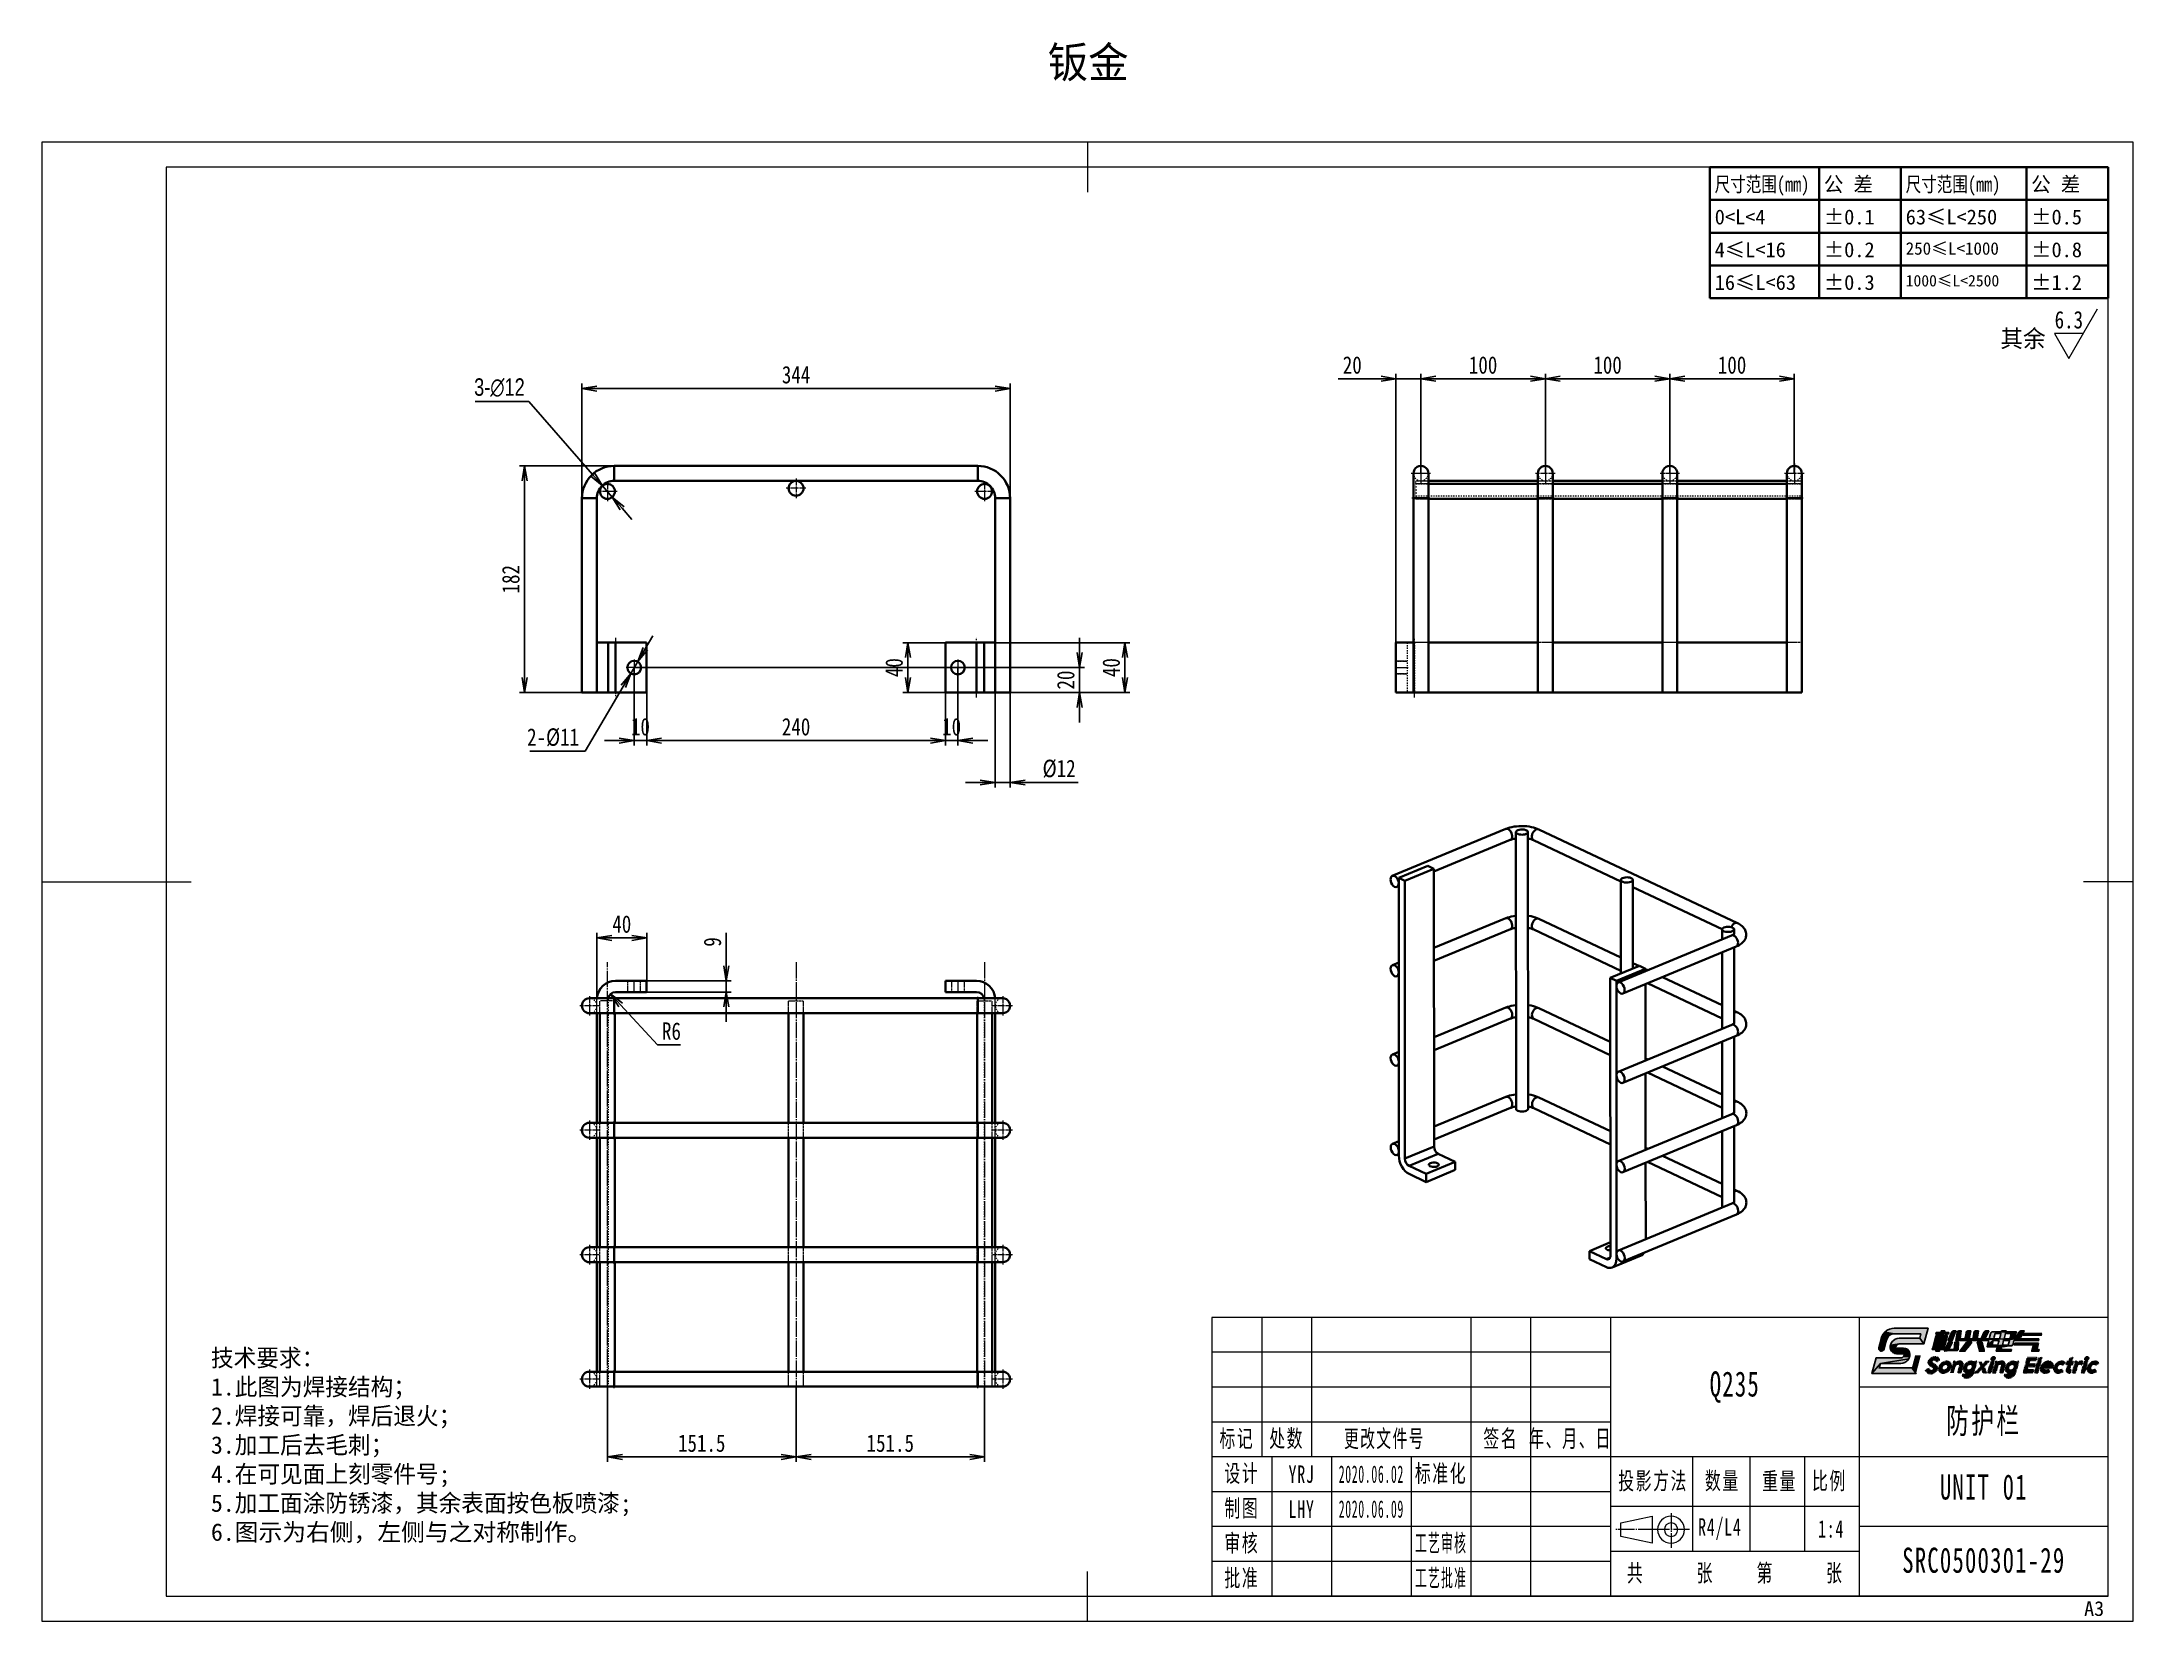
# Model space of a CAD drawing. Header units: millimetres. Extents: x -15766 to 80009, y -9701 to 15159.
# Drawn here: x -14726 to -13046, y 8876 to 10145 of the extents above; entities that cross this region are included whole.
import ezdxf
from ezdxf.enums import TextEntityAlignment as Align

# ---------------------------------------------------------------- set-up
doc = ezdxf.new("R2010")
doc.units = ezdxf.units.MM
for name, pattern in [('CENTER-HOKUTO_1', [16, 13, -1, 1, -1]), ('HIDDEN', [0.2, 0.1, -0.1]), ('HIDDEN-HOKUTO_1', [2, 1, -1])]:
    doc.linetypes.add(name, pattern=pattern)
doc.layers.get('DEFPOINTS').update_dxf_attribs({"lineweight": 18})
doc.layers.add('07', color=7, linetype='Continuous')
doc.layers.add('DRW0001_DXF_FORMAT', color=7, linetype='Continuous')
for name, color, linetype, lineweight in [('AM_7', 2, 'CENTER-HOKUTO_1', 18), ('AM_HID', 1, 'HIDDEN-HOKUTO_1', 18), ('AM_VIS', 7, 'Continuous', 18), ('CDRAFT0', 7, 'Continuous', 18), ('DIM', 253, 'Continuous', 20), ('title_frame', 7, 'Continuous', 18), ('word_dim', 9, 'Continuous', 18), ('尺寸线层', 3, 'Continuous', 18), ('标注线', 3, 'Continuous', 18), ('粗实线层', 7, 'Continuous', 35), ('粗实线层_1', 7, 'Continuous', 15), ('细实线层', 7, 'Continuous', 18)]:
    doc.layers.add(name, color=color, linetype=linetype, lineweight=lineweight)
doc.styles.add('DIM', font='', dxfattribs={"width": 0.8})
doc.styles.add('STYLE1', font='')
doc.styles.add('UserTxtStyle1', font='', dxfattribs={"width": 0.618357})
doc.styles.add('UserTxtStyle2', font='', dxfattribs={"width": 0.634692})
doc.styles.add('标准', font='', dxfattribs={"width": 0.667})
doc.styles.get('DIM').set_extended_font_data('NSimSun')
doc.styles.get('STYLE1').set_extended_font_data('宋体')
doc.styles.get('UserTxtStyle1').set_extended_font_data('宋体')
doc.styles.get('UserTxtStyle2').set_extended_font_data('宋体')
doc.styles.get('标准').set_extended_font_data('宋体')
doc.dimstyles.new('1-4', dxfattribs={"dimscale": 4, "dimtxt": 3.5, "dimasz": 3, "dimexe": 1, "dimexo": 0, "dimgap": 1, "dimtad": 1, "dimdsep": 46, "dimtxsty": 'DIM', "dimblk": 'OPEN', "dimcen": 0, "dimdle": 6, "dimclrd": 256, "dimclre": 256, "dimclrt": 3, "dimazin": 2, "dimtfac": 0.707107, "dimtmove": 0, "dimatfit": 3, "dimfxl": 0, "dimfrac": 2, "dimtolj": 1, "dimarcsym": 0})
doc.dimstyles.new('1-4$3', dxfattribs={"dimscale": 4, "dimtxt": 3.5, "dimasz": 3, "dimexe": 1, "dimexo": 0, "dimgap": 1, "dimtad": 1, "dimtoh": 1, "dimdsep": 46, "dimtxsty": 'DIM', "dimblk": 'OPEN', "dimcen": 0, "dimdle": 6, "dimclrd": 256, "dimclre": 256, "dimclrt": 3, "dimazin": 2, "dimtfac": 0.707107, "dimtmove": 0, "dimatfit": 3, "dimfxl": 0, "dimfrac": 2, "dimtolj": 1, "dimarcsym": 0})
doc.dimstyles.new('1-4$4', dxfattribs={"dimscale": 4, "dimtxt": 3.5, "dimasz": 3, "dimexe": 1, "dimexo": 0, "dimgap": 1, "dimtad": 1, "dimtih": 1, "dimtoh": 1, "dimdsep": 46, "dimtxsty": 'DIM', "dimblk": 'OPEN', "dimcen": 0, "dimdle": 6, "dimclrd": 256, "dimclre": 256, "dimclrt": 3, "dimazin": 2, "dimtfac": 0.707107, "dimtmove": 0, "dimatfit": 3, "dimfxl": 0, "dimfrac": 2, "dimtolj": 1, "dimarcsym": 0})

msp = doc.modelspace()

# ---------------------------------------------------------------- texts
at = {"layer": 'DIM', "color": 2, "style": 'DIM', "width": 0.8}
msp.add_attdef('6.3', text='0.0', height=14, dxfattribs=at).set_placement((-13086.02189, 9910.26294), align=Align.BOTTOM_RIGHT)
at = {"layer": 'title_frame', "color": 3, "insert": (-13085.20714, 8879.99908), "char_height": 11.835616, "width": 23.4739726, "attachment_point": 7, "style": 'STYLE1'}
msp.add_mtext('A3', dxfattribs=at)
at = {"layer": 'word_dim', "color": 3, "insert": (-13917.74383, 10140.75013), "char_height": 25, "width": 116.6634772, "attachment_point": 1}
msp.add_mtext('钣金', dxfattribs=at)
at = {"layer": 'word_dim', "linetype": 'Continuous', "insert": (-13152.52875, 9913.32637), "char_height": 14, "width": 43.4424159, "attachment_point": 1}
msp.add_mtext('{\\C3;其余}', dxfattribs=at)
at = {"layer": 'word_dim', "linetype": 'Continuous', "ltscale": 4, "insert": (-14589.90005, 9094.54719), "char_height": 14, "width": 558.4143273, "attachment_point": 1}
msp.add_mtext('{\\C3;技术要求：\\P1.此图为焊接结构；\\P2.焊接可靠，焊后退火；\\P3.加工后去毛刺；\\P4.在可见面上刻零件号;\\P5.加工面涂防锈漆，其余表面按色板喷漆;\\P\\fNSimSun|b0|i0|c134|p49;6\\fSimSun|b0|i0|c134|p49;.图示为右侧，左侧与之对称制作。}', dxfattribs=at)
at = {"layer": '尺寸线层', "attachment_point": 5, "line_spacing_factor": 1.15057}
for s, insert, char_height, width, style in [('{\\T1.1;Q235}', (-13365.78937, 9063.97315), 20.2012231, 117.8320174, '标准'), ('{\\T1.1;防护栏}', (-13165.78937, 9035.89611), 20.2012231, 117.8320174, '标准'), ('\\T1.1;标记', (-13765.78937, 9021.97315), 14, 72, '标准'), ('\\T1.1;处数', (-13725.78937, 9021.97315), 14, 72, '标准'), ('\\T1.1;更改文件号', (-13647.2557, 9021.87718), 14, 120, 'UserTxtStyle1'), ('\\T1.1;签名', (-13553.78937, 9021.97315), 14, 88, '标准'), ('\\T1.1;年、月、日', (-13497.78937, 9021.97315), 14, 120, 'UserTxtStyle2'), ('\\T1.1;设计', (-13761.78937, 8993.97315), 14, 88, '标准'), ('{\\T1.1;YRJ}', (-13713.78937, 8993.97315), 14, 88, '标准'), ('{\\W0.5;\\T1.1;2020.06.02}', (-13657.78937, 8993.97315), 14, 64, '标准'), ('\\T1.1;标准化', (-13601.78937, 8993.97315), 14, 88, '标准'), ('\\T1.1;投影方法', (-13431.40938, 8987.97315), 14, 88, '标准'), ('\\T1.1;数量', (-13375.78937, 8987.97315), 14, 88, '标准'), ('\\T1.1;重量', (-13329.78937, 8987.97315), 14, 88, '标准'), ('\\T1.1;比例', (-13289.78937, 8987.97315), 14, 88, '标准'), ('{\\T1.1;UNIT 01}', (-13165.78937, 8983.62794), 20.2012231, 117.8320174, '标准'), ('\\T1.1;制图', (-13761.78937, 8965.97315), 14, 88, '标准'), ('{\\T1.1;LHY}', (-13713.78937, 8965.97315), 14, 88, '标准'), ('{\\W0.5;\\T1.1;2020.06.09}', (-13657.78937, 8965.97315), 14, 64, '标准'), ('{\\T1.1;R4/L4}', (-13377.78937, 8949.97315), 14, 44, '标准'), ('{\\T1.1;1:4}', (-13288.45013, 8949.97315), 14, 42.6784782, '标准'), ('\\T1.1;审核', (-13761.78937, 8937.97315), 14, 88, '标准'), ('{\\W0.5;\\T1.1;工艺审核}', (-13601.78937, 8937.97315), 14, 88, '标准'), ('\\T1.1;共', (-13445.50404, 8913.97315), 14, 32, '标准'), ('\\T1.1;张', (-13389.50404, 8913.97315), 14, 32, '标准'), ('\\T1.1;第', (-13341.34841, 8913.97315), 14, 32, '标准'), ('\\T1.1;张', (-13285.50404, 8913.97315), 14, 32, '标准'), ('{\\T1.1;SRC0500301-29}', (-13165.78937, 8924.80403), 20.2012231, 117.495162, '标准'), ('{\\T1.1;批准}', (-13761.78937, 8909.97315), 14, 88, '标准'), ('{\\W0.5;\\T1.1;工艺批准}', (-13601.78937, 8909.97315), 14, 88, '标准')]:
    msp.add_mtext(s, dxfattribs=dict(at, insert=insert, char_height=char_height, width=width, style=style))

# ---------------------------------------------------------------- blocks, each defined once
blk = doc.blocks.new('*X1985')
at = {"layer": 'CDRAFT0'}
for p, q in [((420, 297), (0, 297)), ((0, 297), (0, 0)), ((420, 0), (420, 297)), ((0, 0), (420, 0))]:
    blk.add_line(p, q, dxfattribs=at)
at = {"layer": '粗实线层_1'}
for p, q in [((210, 297), (210, 287)), ((415, 292), (25, 292)), ((25, 292), (25, 5)), ((415, 5), (415, 292)), ((0, 148.5), (30, 148.5)), ((420, 148.5), (410, 148.5)), ((210, 0), (210, 10)), ((25, 5), (415, 5))]:
    blk.add_line(p, q, dxfattribs=at)
blk = doc.blocks.new('自由公差_1')
at = {"layer": '粗实线层'}
for p, q in [((-80, 0), (0, 0)), ((-80, 0), (-80, -26.3)), ((-58.08, 0), (-58.08, -26.3)), ((-41.64, 0), (-41.64, -26.3)), ((-16.44, 0), (-16.44, -26.3)), ((0, 0), (0, -26.3)), ((-80, -6.58), (0, -6.58)), ((-80, -13.15), (0, -13.15)), ((-80, -19.73), (0, -19.73)), ((-80, -26.3), (0, -26.3))]:
    blk.add_line(p, q, dxfattribs=at)
at = {"layer": '尺寸线层', "linetype": 'Continuous', "attachment_point": 1, "line_spacing_factor": 0.9}
for s, insert, char_height, width in [('{\\W0.8;尺寸范围(mm)}', (-79.04, -1.92), 3, 22.6032), ('公 差', (-57.12, -1.92), 3, 22.6032), ('{\\W0.8;尺寸范围(mm)}', (-40.68, -1.92), 3, 22.6032), ('公 差', (-15.48, -1.92), 3, 22.6032), ('%%P0.1', (-57.12, -8.49), 3, 12.7119), ('63≤L<250', (-40.68, -8.49), 3, 22.6032), ('%%P0.5', (-15.48, -8.49), 3, 12.5771), ('0<L<4', (-79.04, -8.49), 3, 22.6032), ('4≤L<16', (-79.04, -15.07), 3, 22.6032), ('%%P0.2', (-57.12, -15.07), 3, 12.4769), ('250≤L<1000', (-40.68, -15.07), 2.5, 22.6032), ('%%P0.8', (-15.48, -15.07), 3, 13.0759), ('16≤L<63', (-79.04, -21.64), 3, 22.6032), ('%%P0.3', (-57.12, -21.64), 3, 12.7119), ('1000≤L<2500', (-40.68, -21.64), 2.3, 22.6032), ('%%P1.2', (-15.48, -21.64), 3, 12.8764)]:
    blk.add_mtext(s, dxfattribs=dict(at, insert=insert, char_height=char_height, width=width))
blk = doc.blocks.new('SYMBOL_3_BL2', base_point=(178.14, 46.52))
at = {"layer": 'DRW0001_DXF_FORMAT', "linetype": 'Continuous'}
for color, points in [(1, [(159.74, 50.39), (159.37, 50.31), (157.37, 49.86), (157.63, 50.35), (157.98, 50.76), (159.89, 50.39)]), (1, [(159.87, 51.52), (159.98, 51.51), (166.64, 51.52), (165.81, 48.4), (164.95, 49.52), (165.18, 50.39), (159.89, 50.39), (157.98, 50.76), (158.42, 51.1), (158.89, 51.33), (159.39, 51.47), (159.84, 51.52)]), (5, [(169.91, 50.69), (169.82, 50.36), (169.82, 50.36), (168.9, 46.89), (168.18, 46.89), (169.1, 50.36), (168.19, 50.36), (169.91, 50.69)]), (5, [(169.19, 50.69), (169.27, 50.98), (169.99, 50.98), (169.91, 50.69), (168.19, 50.36), (168.28, 50.69)]), (5, [(170.82, 50.69), (170.79, 50.57), (170.75, 50.39), (170.74, 50.36), (170.49, 50.36), (170.12, 50.36), (170.04, 50.36), (170.08, 50.47), (170.12, 50.65), (170.13, 50.69), (170.38, 50.69), (170.75, 50.69)]), (5, [(171.88, 50.98), (171.88, 50.98), (172.23, 50.98), (171.48, 49.04), (171.47, 49.04), (170.7, 49.04), (170.83, 49.37), (171.32, 50.66), (171.34, 50.71), (171.39, 50.8), (171.44, 50.87), (171.51, 50.92), (171.59, 50.96), (171.67, 50.98), (171.74, 50.98)]), (5, [(172.91, 50.98), (172.91, 50.98), (173.31, 50.98), (173.05, 49.37), (172.21, 49.04), (172.45, 50.57), (172.45, 50.57), (172.48, 50.71), (172.54, 50.87), (172.67, 50.96), (172.81, 50.98)]), (5, [(182.28, 50.81), (182.19, 50.48), (182.19, 50.48), (181.9, 49.37), (172.21, 49.04), (180.05, 49.37), (180.18, 49.37), (180.7, 49.37), (180.98, 49.37), (181.17, 50.09), (181.27, 50.48), (180.52, 50.48), (180.11, 50.48), (179.92, 49.76), (179.82, 49.37), (178.9, 49.37), (179.18, 50.4), (179.2, 50.48), (179.2, 50.48), (179.2, 50.48), (179.21, 50.54), (179.29, 50.69), (179.43, 50.78), (182.28, 50.81)]), (5, [(175.19, 50.98), (174.97, 49.65), (174.97, 49.61), (174.13, 49.61), (174.11, 49.61), (174.26, 50.54), (174.27, 50.57), (174.27, 50.57), (174.27, 50.57), (174.29, 50.71), (174.29, 50.71), (174.31, 50.78), (174.34, 50.84), (174.38, 50.89), (174.42, 50.93), (174.48, 50.96), (174.54, 50.98), (174.63, 50.98), (174.82, 50.98), (174.83, 50.98), (174.83, 50.98), (174.83, 50.98), (175.18, 50.98)]), (5, [(176.77, 50.98), (176.57, 49.75), (176.54, 49.61), (175.78, 49.61), (175.69, 49.61), (175.83, 50.47), (175.84, 50.57), (175.87, 50.7), (175.87, 50.71), (175.89, 50.78), (175.92, 50.84), (175.95, 50.89), (176, 50.93), (176.06, 50.96), (176.12, 50.98), (176.2, 50.98), (176.29, 50.98), (176.3, 50.98), (176.3, 50.98), (176.3, 50.98), (176.72, 50.98)]), (5, [(178.42, 50.98), (178.43, 50.98), (178.83, 50.98), (178.2, 49.61), (177.34, 49.61), (177.83, 50.66), (177.85, 50.71), (177.89, 50.79), (177.95, 50.85), (178.01, 50.9), (178.08, 50.94), (178.16, 50.97), (178.24, 50.98), (178.26, 50.98)]), (5, [(181.36, 50.81), (181.41, 50.98), (182.33, 50.98), (182.28, 50.81), (179.43, 50.78), (179.82, 50.81), (180.2, 50.81)]), (5, [(184.36, 50.8), (184.27, 50.48), (184.27, 50.48), (183.97, 49.37), (182.03, 49.04), (182.12, 49.37), (183.06, 49.37), (183.35, 50.48), (182.41, 50.48), (182.5, 50.81), (184.36, 50.81)]), (5, [(185.35, 50.98), (185.73, 50.98), (185.94, 50.98), (185.45, 50.11), (185.19, 49.63), (184.6, 49.63), (184.28, 49.63), (184.66, 50.33), (184.83, 50.64), (184.87, 50.71), (184.93, 50.79), (184.99, 50.86), (185.06, 50.91), (185.14, 50.95), (185.22, 50.97), (185.3, 50.98), (185.31, 50.98), (185.34, 50.98)]), (5, [(189.45, 50.49), (189.41, 50.36), (189.36, 50.16), (189.35, 50.12), (188.06, 50.12), (186.07, 50.12), (185.69, 50.12), (185.76, 50.25), (185.87, 50.45), (185.89, 50.49), (187.14, 50.49), (189.08, 50.49)]), (1, [(158.18, 48.69), (157.82, 47.31), (157.7, 47.09), (157.52, 46.95), (157.28, 46.9), (157.13, 46.92), (156.92, 47.03), (156.77, 47.23), (156.73, 47.36), (156.74, 47.6), (156.92, 48.29), (156.92, 48.29), (156.94, 48.36), (158.3, 49.15), (158.18, 48.69)]), (1, [(158.72, 49.92), (158.47, 49.58), (158.3, 49.15), (156.94, 48.36), (157.23, 49.44), (157.37, 49.86), (159.37, 50.31), (159.02, 50.16)]), (1, [(160.36, 48.18), (160.27, 48.08), (160.15, 47.85), (159.01, 47.61), (159.05, 48.02), (159.06, 48.08), (159.08, 48.14), (160.83, 48.4), (160.6, 48.35)]), (1, [(160.12, 47.71), (160.15, 47.58), (159.09, 47.23), (159.01, 47.61), (160.15, 47.85), (160.14, 47.79)]), (1, [(160.42, 49.47), (160.83, 49.52), (164.95, 49.52), (165.81, 48.4), (160.83, 48.4), (159.08, 48.14), (159.24, 48.54), (159.51, 48.91), (159.62, 49.02), (160.01, 49.3)]), (1, [(162.47, 47.29), (162.73, 47.04), (162.91, 46.71), (162.99, 46.33), (162.95, 45.92), (162.94, 45.86), (161.64, 45.76), (161.73, 45.86), (161.85, 46.09), (161.86, 46.15), (161.87, 46.23), (161.85, 46.36), (161.76, 46.4), (161.69, 46.41), (160.3, 46.41), (159.91, 46.47), (159.87, 46.48), (159.53, 46.65), (159.27, 46.9), (159.09, 47.23), (160.15, 47.58), (160.24, 47.54), (160.3, 47.53), (161.7, 47.53), (162.09, 47.47), (162.13, 47.46)]), (5, [(168.43, 50.06), (168.43, 50.06), (168.8, 50.06), (168.04, 47.22), (167.94, 47.22), (167.47, 47.22), (167.56, 47.55), (168.19, 49.9), (168.2, 49.92), (168.22, 49.98), (168.27, 50.03), (168.32, 50.05)]), (5, [(170.16, 50.06), (170.16, 50.06), (170.53, 50.06), (169.86, 47.55), (169.21, 47.22), (169.91, 49.85), (169.91, 49.85), (169.93, 49.92), (169.96, 49.98), (170, 50.03), (170.05, 50.05)]), (5, [(169.99, 47.55), (169.9, 47.22), (169.78, 47.22), (169.31, 47.22), (169.21, 47.22), (169.86, 47.55)]), (5, [(170.04, 47.22), (170.73, 48.69), (171.52, 48.69), (170.83, 47.22), (169.95, 46.89), (170.04, 47.22)]), (5, [(171.89, 47.22), (171.99, 48.69), (172.77, 48.69), (172.68, 47.22), (169.95, 46.89), (170.83, 47.22)]), (5, [(181.9, 49.37), (181.81, 49.04), (181.81, 49.04), (181.56, 48.13), (178.48, 47.79), (179.48, 48.13), (180.24, 48.13), (180.65, 48.13), (180.8, 48.72), (180.89, 49.04), (180.37, 49.04), (180.09, 49.04), (179.86, 49.04), (179.73, 49.04), (178.57, 48.13), (178.81, 49.04), (173.57, 49.04), (173.45, 49.04), (172.99, 49.04), (172.42, 49.04), (172.21, 49.04), (181.9, 49.37)]), (5, [(180.05, 49.37), (172.21, 49.04), (173.05, 49.37), (173.54, 49.37), (173.66, 49.37), (178.9, 49.37), (178.9, 49.37), (179.82, 49.37)]), (5, [(175.43, 48.69), (174.94, 48.05), (174.18, 47.08), (174.04, 46.89), (173.67, 46.89), (173.1, 46.89), (172.99, 46.89), (173.48, 47.52), (174.24, 48.5), (174.38, 48.69), (174.75, 48.69), (175.32, 48.69)]), (5, [(177.5, 48.69), (177.65, 48.05), (177.89, 47.08), (177.93, 46.89), (177.59, 46.89), (177.05, 46.89), (176.95, 46.89), (176.8, 47.52), (176.56, 48.5), (176.52, 48.69), (176.86, 48.69), (177.4, 48.69)]), (5, [(179.57, 48.45), (179.48, 48.13), (178.48, 47.79), (178.57, 48.13), (178.57, 48.13), (179.73, 49.04)]), (5, [(181.56, 48.13), (181.47, 47.79), (181.47, 47.79), (180.31, 46.89), (180.56, 47.79), (178.48, 47.79), (181.56, 48.13)]), (5, [(183.4, 47.22), (183.31, 46.89), (181.23, 46.89), (180.55, 46.89), (180.31, 46.89), (181.47, 47.79), (181.32, 47.22)]), (5, [(188.91, 49.37), (188.82, 49.04), (183.88, 49.04), (183.64, 48.13), (181.7, 47.79), (181.78, 48.13), (182.72, 48.13), (182.97, 49.04), (182.03, 49.04), (183.97, 49.37)]), (5, [(188.8, 48.49), (188.47, 47.22), (187.48, 46.96), (187.8, 48.16), (183.98, 48.16), (184.07, 48.49), (187.89, 48.49), (188.42, 48.49)]), (5, [(188.94, 47.22), (188.85, 46.89), (188.38, 46.89), (187.46, 46.89), (187.48, 46.96), (188.47, 47.22)]), (1, [(162.92, 45.8), (162.76, 45.4), (157.05, 44.42), (155.36, 42.42), (156.19, 45.54), (161.17, 45.54), (161.4, 45.6), (161.64, 45.76), (162.94, 45.86)]), (1, [(163.36, 43.55), (164.22, 42.42), (155.36, 42.42), (157.05, 44.42), (156.81, 43.55)]), (1, [(161.58, 44.47), (161.17, 44.42), (157.05, 44.42), (162.76, 45.4), (162.49, 45.03), (162.38, 44.92), (161.99, 44.64)])]:
    blk.add_hatch(color=color, dxfattribs=at).paths.add_polyline_path(points)
at = {"layer": 'DRW0001_DXF_FORMAT', "linetype": 'HIDDEN'}
for points in [[(167.05, 43.08), (167.05, 43.08), (167.13, 43.03), (166.42, 42.65), (166.06, 43.04), (166.69, 43.47), (166.85, 43.3)], [(167.29, 42.99), (167.42, 43.01), (168.33, 42.98), (166.42, 42.65), (167.13, 43.03), (167.23, 42.99)], [(168.02, 42.67), (167.81, 42.55), (167.79, 42.53), (167.57, 42.45), (167.35, 42.39), (167.13, 42.38), (167.08, 42.38), (166.87, 42.4), (166.69, 42.46), (166.54, 42.54), (166.42, 42.65), (166.42, 42.65), (168.33, 42.98), (168.19, 42.82)], [(167.53, 45.02), (167.45, 44.93), (167.41, 44.83), (166.65, 44.66), (166.68, 44.83), (166.75, 45), (166.85, 45.17), (167.75, 45.14), (167.62, 45.09)], [(167.4, 44.74), (167.42, 44.65), (166.66, 44.51), (166.65, 44.66), (167.41, 44.83), (167.4, 44.78)], [(167.51, 44.56), (168.2, 44.1), (166.96, 44.06), (166.89, 44.11), (166.78, 44.23), (166.71, 44.36), (166.66, 44.51), (167.42, 44.65), (167.48, 44.58)], [(168.75, 45.5), (169.02, 45.2), (168.39, 44.77), (168.12, 45.06), (168.05, 45.12), (167.94, 45.15), (167.88, 45.16), (166.85, 45.17), (166.98, 45.33), (167.16, 45.48), (168.75, 45.5)], [(168.21, 44.09), (168.28, 44.04), (167.66, 43.59), (166.97, 44.05), (166.97, 44.05), (166.96, 44.06), (166.96, 44.06), (168.2, 44.1), (168.2, 44.1), (168.22, 44.09)], [(167.83, 45.76), (168.04, 45.77), (168.1, 45.77), (168.3, 45.75), (168.48, 45.69), (168.63, 45.61), (168.75, 45.5), (167.16, 45.48), (167.36, 45.6), (167.38, 45.61), (167.6, 45.7)], [(168.51, 43.64), (168.52, 43.48), (168.49, 43.31), (168.43, 43.14), (168.33, 42.98), (167.42, 43.01), (167.55, 43.06), (167.64, 43.12), (167.72, 43.22), (167.77, 43.31), (167.78, 43.36), (167.78, 43.41), (167.75, 43.5), (167.69, 43.57), (167.66, 43.59), (168.28, 44.04), (168.39, 43.92), (168.47, 43.79)], [(169.42, 43.62), (169.42, 43.54), (168.78, 43.37), (168.79, 43.55), (169.44, 43.69)], [(169.44, 43.38), (169.47, 43.31), (168.79, 43.2), (168.78, 43.37), (169.42, 43.54), (169.42, 43.45)], [(169.47, 43.78), (169.44, 43.69), (168.79, 43.55), (168.82, 43.69), (169.52, 43.87)], [(169.52, 43.25), (169.57, 43.2), (168.83, 43.05), (168.79, 43.2), (169.47, 43.31)], [(169.57, 43.96), (169.52, 43.87), (168.82, 43.69), (168.89, 43.87), (169.65, 44.04)], [(169.87, 43.1), (170.82, 42.98), (170.66, 42.83), (168.99, 42.79), (168.9, 42.91), (168.83, 43.05), (169.57, 43.2), (169.63, 43.15), (169.67, 43.14), (169.71, 43.12), (169.79, 43.1)], [(169.73, 44.11), (169.65, 44.04), (168.89, 43.87), (168.98, 44.06), (169.91, 44.22), (169.82, 44.17)], [(170.01, 44.25), (169.91, 44.22), (168.98, 44.06), (169.1, 44.23), (170.19, 44.28), (170.1, 44.28)], [(170.66, 42.83), (170.47, 42.71), (170.28, 42.61), (170.09, 42.54), (169.9, 42.5), (169.71, 42.48), (169.53, 42.5), (169.37, 42.54), (169.22, 42.6), (169.09, 42.68), (168.99, 42.79), (170.66, 42.83)], [(170.17, 44.88), (170.36, 44.89), (170.54, 44.88), (170.7, 44.84), (170.85, 44.78), (170.97, 44.69), (171.08, 44.59), (171.17, 44.47), (171.23, 44.33), (171.27, 44.17), (171.29, 44.01), (171.27, 43.83), (171.24, 43.69), (171.18, 43.51), (171.09, 43.32), (170.97, 43.15), (170.82, 42.98), (169.87, 43.1), (169.97, 43.1), (170.06, 43.12), (170.16, 43.16), (170.25, 43.21), (170.34, 43.27), (170.42, 43.34), (170.49, 43.42), (170.55, 43.51), (170.6, 43.6), (170.63, 43.69), (170.64, 43.76), (170.65, 43.84), (170.64, 43.93), (170.62, 44), (170.59, 44.07), (170.55, 44.13), (170.5, 44.18), (170.43, 44.22), (170.4, 44.24), (170.36, 44.26), (170.28, 44.28), (170.19, 44.28), (169.1, 44.23), (169.24, 44.4), (169.41, 44.54), (169.41, 44.55), (169.6, 44.67), (169.79, 44.77), (169.98, 44.84)], [(173.38, 44.81), (173.48, 44.73), (172.47, 44.29), (172.36, 44.22), (172.29, 44.15), (172.22, 44.05), (171.18, 42.54), (171.82, 44.92), (172.38, 44.74), (172.38, 44.74), (172.5, 44.8), (173.33, 44.84)], [(172.69, 44.34), (172.58, 44.33), (172.47, 44.29), (173.48, 44.73), (173.56, 44.63), (173.62, 44.51), (173.65, 44.38), (173.66, 44.24), (173.64, 44.08), (173.63, 44.04), (172.99, 43.97), (173, 44.07), (172.98, 44.16), (172.93, 44.23), (172.87, 44.29), (172.83, 44.31), (172.79, 44.33)], [(172.82, 44.91), (172.98, 44.92), (173.13, 44.91), (173.27, 44.87), (173.33, 44.84), (172.5, 44.8), (172.66, 44.87)], [(173.63, 44.04), (173.63, 44.04), (173.22, 42.54), (172.61, 42.54), (172.84, 43.38), (172.99, 43.96), (172.99, 43.96), (172.99, 43.97), (173.63, 44.04)], [(173.5, 42.2), (174.07, 42.36), (174.13, 42.27), (174.22, 42.2), (173.53, 42.06)], [(174.47, 42.13), (174.56, 42.13), (175.47, 42.04), (175.31, 41.87), (175.13, 41.74), (174.93, 41.63), (174.71, 41.56), (174.49, 41.52), (174.35, 41.52), (174.16, 41.53), (174.07, 41.56), (173.99, 41.58), (173.84, 41.67), (173.71, 41.77), (173.61, 41.91), (173.53, 42.06), (174.22, 42.2), (174.34, 42.15)], [(174.35, 43.61), (174.34, 43.53), (173.73, 43.39), (173.76, 43.6), (174.36, 43.68)], [(174.35, 43.44), (174.37, 43.37), (173.75, 43.2), (173.73, 43.39), (174.34, 43.53)], [(174.44, 43.24), (174.49, 43.19), (173.79, 43.02), (173.75, 43.2), (174.37, 43.37), (174.4, 43.3)], [(174.4, 43.77), (174.36, 43.68), (173.76, 43.6), (173.78, 43.68), (174.44, 43.86)], [(174.5, 43.95), (174.44, 43.86), (173.78, 43.68), (173.86, 43.89), (174.65, 44.1), (174.57, 44.03)], [(174.79, 43.09), (174.88, 43.09), (174.98, 43.11), (175.07, 43.15), (175.16, 43.2), (175.25, 43.26), (175.33, 43.33), (175.4, 43.41), (175.46, 43.5), (175.81, 42.7), (175.73, 42.45), (175.61, 42.23), (175.47, 42.04), (174.56, 42.13), (174.72, 42.17), (174.86, 42.23), (174.99, 42.33), (175.09, 42.45), (175.14, 42.53), (175.17, 42.61), (174.09, 42.62), (173.97, 42.73), (173.86, 42.86), (173.79, 43.02), (174.49, 43.19), (174.56, 43.14), (174.63, 43.11), (174.71, 43.09)], [(174.74, 44.16), (174.65, 44.1), (173.86, 43.89), (173.97, 44.1), (174.11, 44.3), (175.02, 44.27), (174.93, 44.25), (174.83, 44.21)], [(175.01, 42.55), (174.8, 42.49), (174.6, 42.48), (174.41, 42.49), (174.33, 42.51), (174.24, 42.54), (174.09, 42.62), (175.17, 42.61)], [(175.78, 44.73), (176.41, 44.91), (175.82, 42.7), (175.81, 42.7), (175.46, 43.5), (175.51, 43.59), (175.54, 43.68), (175.55, 43.75), (175.56, 43.83), (175.55, 43.92), (175.54, 43.99), (175.5, 44.06), (175.46, 44.12), (175.41, 44.17), (175.35, 44.22), (175.28, 44.25), (175.2, 44.27), (175.11, 44.27), (174.11, 44.3), (174.29, 44.48), (174.43, 44.6), (174.63, 44.72), (175.76, 44.74)], [(175.44, 44.87), (175.61, 44.82), (175.76, 44.74), (174.63, 44.72), (174.85, 44.81), (175.05, 44.87), (175.25, 44.89), (175.35, 44.88)], [(177.65, 44.26), (178.2, 44.83), (178.88, 44.83), (177.86, 43.78), (175.98, 42.53), (177.18, 43.78)], [(177.39, 43.29), (176.65, 42.53), (175.98, 42.53), (177.86, 43.78), (178.39, 42.53), (177.72, 42.53)], [(179.22, 44.74), (179.55, 44.83), (179.88, 44.92), (179.56, 43.73), (179.24, 42.54), (178.93, 42.54), (178.62, 42.54), (178.92, 43.64), (179.22, 44.74), (179.22, 44.74)], [(179.96, 45.75), (180, 45.73), (180.04, 45.69), (180.07, 45.65), (180.09, 45.61), (180.1, 45.56), (180.1, 45.51), (180.1, 45.45), (180.09, 45.41), (180.07, 45.35), (180.04, 45.29), (180, 45.23), (179.96, 45.18), (179.9, 45.13), (179.37, 45.12), (179.34, 45.16), (179.32, 45.2), (179.31, 45.25), (179.3, 45.3), (179.31, 45.36), (179.32, 45.41), (179.34, 45.46), (179.37, 45.52), (179.4, 45.58), (179.45, 45.63), (179.5, 45.68), (179.5, 45.68), (179.56, 45.72), (179.62, 45.75), (179.94, 45.77)], [(179.9, 45.13), (179.84, 45.09), (179.78, 45.06), (179.72, 45.04), (179.66, 45.02), (179.6, 45.02), (179.54, 45.02), (179.49, 45.04), (179.44, 45.06), (179.4, 45.08), (179.37, 45.12), (179.9, 45.13)], [(181.81, 44.81), (181.91, 44.73), (180.89, 44.29), (180.79, 44.22), (180.72, 44.15), (180.64, 44.05), (179.6, 42.54), (180.24, 44.92), (180.81, 44.74), (180.81, 44.74), (180.92, 44.8), (181.75, 44.84)], [(180.43, 43.35), (180.22, 42.54), (179.6, 42.54), (180.64, 44.05), (180.6, 43.95), (180.45, 43.4)], [(179.75, 45.79), (179.81, 45.79), (179.86, 45.79), (179.92, 45.77), (179.94, 45.77), (179.62, 45.75), (179.69, 45.77)], [(181.11, 44.34), (181, 44.33), (180.89, 44.29), (181.91, 44.73), (181.99, 44.63), (182.04, 44.51), (182.08, 44.38), (182.08, 44.24), (182.06, 44.08), (182.05, 44.04), (181.42, 43.97), (181.42, 44.07), (181.4, 44.16), (181.36, 44.23), (181.29, 44.29), (181.25, 44.31), (181.21, 44.33)], [(181.25, 44.91), (181.4, 44.92), (181.55, 44.91), (181.69, 44.87), (181.75, 44.84), (180.92, 44.8), (181.08, 44.87)], [(182.05, 44.04), (182.05, 44.04), (181.65, 42.54), (181.03, 42.54), (181.21, 43.2), (181.42, 43.96), (181.42, 43.96), (181.42, 43.97), (182.05, 44.04)], [(181.92, 42.2), (182.5, 42.36), (182.56, 42.27), (182.65, 42.2), (181.96, 42.06)], [(182.9, 42.13), (182.99, 42.13), (183.9, 42.04), (183.74, 41.87), (183.55, 41.74), (183.35, 41.63), (183.14, 41.56), (182.91, 41.52), (182.77, 41.52), (182.58, 41.53), (182.49, 41.56), (182.41, 41.58), (182.26, 41.67), (182.13, 41.77), (182.03, 41.91), (181.96, 42.06), (182.65, 42.2), (182.76, 42.15)], [(182.77, 43.61), (182.77, 43.53), (182.16, 43.39), (182.18, 43.6), (182.79, 43.68)], [(182.77, 43.44), (182.79, 43.37), (182.17, 43.2), (182.16, 43.39), (182.77, 43.53)], [(182.86, 43.24), (182.92, 43.19), (182.21, 43.02), (182.17, 43.2), (182.79, 43.37), (182.82, 43.3)], [(182.82, 43.77), (182.79, 43.68), (182.18, 43.6), (182.2, 43.68), (182.86, 43.86)], [(182.92, 43.95), (182.86, 43.86), (182.2, 43.68), (182.28, 43.89), (183.07, 44.1), (182.99, 44.03)], [(183.22, 43.09), (183.31, 43.09), (183.4, 43.11), (183.49, 43.15), (183.59, 43.2), (183.68, 43.26), (183.76, 43.33), (183.83, 43.41), (183.89, 43.5), (184.24, 42.7), (184.15, 42.45), (184.04, 42.23), (183.9, 42.04), (182.99, 42.13), (183.14, 42.17), (183.29, 42.23), (183.41, 42.33), (183.51, 42.45), (183.56, 42.53), (183.6, 42.61), (182.52, 42.62), (182.39, 42.73), (182.29, 42.86), (182.21, 43.02), (182.92, 43.19), (182.98, 43.14), (183.05, 43.11), (183.13, 43.09)], [(183.16, 44.16), (183.07, 44.1), (182.28, 43.89), (182.39, 44.1), (182.54, 44.3), (183.44, 44.27), (183.35, 44.25), (183.26, 44.21)], [(183.44, 42.55), (183.23, 42.49), (183.03, 42.48), (182.84, 42.49), (182.75, 42.51), (182.67, 42.54), (182.52, 42.62), (183.6, 42.61)], [(184.2, 44.73), (184.84, 44.91), (184.24, 42.7), (184.24, 42.7), (183.89, 43.5), (183.93, 43.59), (183.96, 43.68), (183.98, 43.75), (183.98, 43.83), (183.98, 43.92), (183.96, 43.99), (183.93, 44.06), (183.89, 44.12), (183.83, 44.17), (183.77, 44.22), (183.7, 44.25), (183.62, 44.27), (183.53, 44.27), (182.54, 44.3), (182.71, 44.48), (182.85, 44.6), (183.06, 44.72), (184.19, 44.74)], [(183.87, 44.87), (184.04, 44.82), (184.19, 44.74), (183.06, 44.72), (183.27, 44.81), (183.48, 44.87), (183.68, 44.89), (183.77, 44.88)], [(188.51, 45.64), (188.35, 45.03), (187.04, 45.03), (185.76, 42.54), (186.59, 45.64), (186.73, 45.64)], [(188.18, 44.39), (188.01, 43.78), (186.71, 43.78), (185.76, 42.54), (187.04, 45.03), (186.87, 44.39)], [(187.84, 43.15), (187.68, 42.54), (186.37, 42.54), (185.89, 42.54), (185.76, 42.54), (186.71, 43.78), (186.54, 43.15)], [(189.49, 45.64), (189.08, 44.09), (188.66, 42.54), (188.35, 42.54), (188.04, 42.54), (188.43, 43.99), (188.83, 45.45), (189.16, 45.55), (189.49, 45.64), (189.49, 45.64)], [(191.7, 43.69), (191.64, 43.51), (189.88, 43.47), (189.23, 43.37), (189.25, 43.54), (189.28, 43.69), (191.7, 43.69)], [(189.9, 43.38), (189.94, 43.29), (189.25, 43.2), (189.23, 43.37), (189.88, 43.47)], [(190.01, 43.21), (190.1, 43.15), (189.29, 43.05), (189.25, 43.2), (189.94, 43.29)], [(191.57, 44.55), (191.57, 44.55), (191.65, 44.42), (191.7, 44.27), (191.74, 44.12), (191.74, 43.95), (191.72, 43.77), (189.28, 43.69), (189.34, 43.87), (189.43, 44.05), (190.09, 44.02), (190.03, 43.96), (190.86, 43.96), (191.09, 43.96), (191.08, 44.01), (191.05, 44.06), (191.02, 44.11), (191.02, 44.11), (191.02, 44.11), (191.02, 44.11), (191.02, 44.11), (191, 44.14), (190.95, 44.18), (190.9, 44.21), (190.85, 44.24), (190.82, 44.25), (190.79, 44.26), (190.72, 44.28), (190.65, 44.28), (189.55, 44.23), (189.69, 44.39), (189.86, 44.54), (191.57, 44.55)], [(190.33, 43.1), (190.46, 43.11), (190.59, 43.15), (190.72, 43.22), (190.79, 43.27), (191.11, 42.84), (189.44, 42.79), (189.35, 42.91), (189.29, 43.05), (190.1, 43.15), (190.21, 43.11)], [(190.42, 44.24), (190.34, 44.21), (189.43, 44.05), (189.55, 44.23), (190.65, 44.28), (190.57, 44.28), (190.5, 44.26)], [(190.15, 44.09), (190.09, 44.02), (189.43, 44.05), (190.34, 44.21), (190.26, 44.17), (190.19, 44.12)], [(191.11, 42.83), (190.92, 42.71), (190.73, 42.61), (190.54, 42.54), (190.35, 42.5), (190.16, 42.48), (189.99, 42.5), (189.82, 42.54), (189.68, 42.6), (189.55, 42.68), (189.44, 42.79), (191.11, 42.84)], [(191.3, 44.78), (191.42, 44.7), (191.53, 44.59), (191.57, 44.55), (189.86, 44.54), (189.87, 44.55), (190.05, 44.67), (190.24, 44.77), (191.23, 44.81)], [(190.63, 44.88), (190.81, 44.89), (190.99, 44.88), (191.15, 44.84), (191.23, 44.81), (190.24, 44.77), (190.44, 44.84)], [(192.52, 43.6), (192.52, 43.48), (191.88, 43.35), (191.89, 43.52), (192.54, 43.69)], [(192.55, 43.38), (192.59, 43.28), (191.9, 43.18), (191.88, 43.35), (192.52, 43.48)], [(192.76, 44.05), (192.66, 43.94), (192.59, 43.82), (192.54, 43.69), (191.89, 43.52), (191.93, 43.69), (191.99, 43.87), (192.08, 44.05), (192.9, 44.16), (192.78, 44.07)], [(192.66, 43.2), (192.75, 43.15), (191.94, 43.03), (191.9, 43.18), (192.59, 43.28)], [(192.98, 43.1), (193.11, 43.11), (193.24, 43.15), (193.37, 43.22), (193.44, 43.27), (193.76, 42.84), (192.1, 42.78), (192.01, 42.9), (191.94, 43.03), (192.75, 43.15), (192.86, 43.11)], [(193.04, 44.23), (192.9, 44.16), (192.08, 44.05), (192.19, 44.22), (192.34, 44.39), (193.3, 44.28), (193.17, 44.27)], [(193.74, 42.82), (193.56, 42.7), (193.37, 42.6), (193.18, 42.54), (193, 42.5), (192.81, 42.48), (192.64, 42.5), (192.48, 42.54), (192.33, 42.6), (192.21, 42.68), (192.1, 42.78), (193.76, 42.84)], [(193.94, 44.78), (194.07, 44.7), (194.18, 44.6), (194.22, 44.55), (193.67, 44.11), (193.61, 44.17), (193.52, 44.23), (193.47, 44.25), (193.42, 44.27), (193.3, 44.28), (192.34, 44.39), (192.5, 44.53), (192.53, 44.56), (192.71, 44.68), (192.9, 44.77), (193.87, 44.82)], [(193.28, 44.88), (193.46, 44.89), (193.64, 44.88), (193.8, 44.84), (193.87, 44.82), (192.9, 44.77), (193.09, 44.84)], [(195.04, 45.45), (195.71, 45.64), (195.5, 44.84), (194.37, 44.23), (194.53, 44.84), (194.88, 44.84)], [(195.87, 44.84), (195.7, 44.23), (195.33, 44.23), (194.45, 43.23), (194.72, 44.23), (194.37, 44.23), (195.5, 44.84)], [(195.09, 43.24), (195.12, 43.19), (195.17, 43.16), (194.42, 43.03), (194.43, 43.17), (194.45, 43.23), (194.45, 43.23), (194.45, 43.23), (194.45, 43.23), (195.33, 44.23), (195.09, 43.32), (195.09, 43.32), (195.08, 43.3)], [(195.21, 43.16), (195.3, 43.17), (195.34, 43.19), (195.2, 42.64), (195.16, 42.51), (195.16, 42.49), (194.99, 42.49), (194.85, 42.51), (194.73, 42.55), (194.63, 42.61), (194.54, 42.69), (194.48, 42.79), (194.44, 42.9), (194.42, 43.03), (195.17, 43.16)], [(197.27, 44.91), (197.42, 44.92), (197.56, 44.91), (197.68, 44.88), (197.5, 44.22), (197.5, 44.22), (197.47, 44.19), (197.4, 44.19), (197.4, 44.2), (197.39, 44.2), (197.36, 44.24), (197.3, 44.29), (197.22, 44.33), (197.17, 44.34), (197.12, 44.34), (197.02, 44.33), (196.91, 44.29), (196.81, 44.23), (196.8, 44.22), (196.71, 44.13), (195.61, 42.54), (196.25, 44.92), (196.82, 44.74), (196.82, 44.73), (196.95, 44.81), (197.11, 44.87)], [(196.6, 43.9), (196.45, 43.35), (196.44, 43.35), (196.23, 42.54), (195.61, 42.54), (196.71, 44.13), (196.64, 44.03), (196.6, 43.93)], [(198, 44.74), (198.34, 44.83), (198.67, 44.92), (198.35, 43.73), (198.03, 42.54), (197.72, 42.54), (197.41, 42.54), (197.71, 43.64), (198, 44.74), (198, 44.74)], [(198.75, 45.75), (198.79, 45.73), (198.83, 45.69), (198.85, 45.65), (198.87, 45.61), (198.89, 45.56), (198.89, 45.51), (198.89, 45.45), (198.88, 45.41), (198.86, 45.35), (198.83, 45.29), (198.79, 45.23), (198.74, 45.18), (198.69, 45.13), (198.16, 45.12), (198.13, 45.16), (198.11, 45.2), (198.09, 45.25), (198.09, 45.3), (198.09, 45.36), (198.1, 45.41), (198.12, 45.46), (198.15, 45.52), (198.19, 45.58), (198.24, 45.63), (198.29, 45.68), (198.29, 45.68), (198.35, 45.72), (198.41, 45.75), (198.73, 45.77)], [(198.69, 45.13), (198.63, 45.09), (198.57, 45.06), (198.51, 45.04), (198.45, 45.02), (198.39, 45.02), (198.33, 45.02), (198.28, 45.04), (198.25, 45.05), (198.23, 45.06), (198.19, 45.08), (198.16, 45.12), (198.69, 45.13)], [(198.53, 45.79), (198.59, 45.79), (198.65, 45.79), (198.7, 45.77), (198.73, 45.77), (198.41, 45.75), (198.47, 45.77)], [(199.23, 43.6), (199.22, 43.48), (198.58, 43.35), (198.59, 43.52), (199.24, 43.69)], [(199.25, 43.38), (199.3, 43.28), (198.6, 43.18), (198.58, 43.35), (199.22, 43.48)], [(199.46, 44.05), (199.36, 43.94), (199.29, 43.82), (199.24, 43.69), (198.59, 43.52), (198.63, 43.69), (198.69, 43.87), (198.78, 44.05), (199.61, 44.16), (199.48, 44.07)], [(199.36, 43.2), (199.45, 43.15), (198.65, 43.03), (198.6, 43.18), (199.3, 43.28)], [(199.68, 43.1), (199.81, 43.11), (199.94, 43.15), (200.07, 43.22), (200.15, 43.27), (200.46, 42.84), (198.8, 42.78), (198.71, 42.9), (198.65, 43.03), (199.45, 43.15), (199.56, 43.11)], [(199.74, 44.23), (199.61, 44.16), (198.78, 44.05), (198.9, 44.22), (199.04, 44.39), (200, 44.28), (199.87, 44.27)], [(200.44, 42.82), (200.26, 42.7), (200.08, 42.6), (199.88, 42.54), (199.7, 42.5), (199.51, 42.48), (199.34, 42.5), (199.18, 42.54), (199.03, 42.6), (198.91, 42.68), (198.8, 42.78), (200.46, 42.84)], [(200.64, 44.78), (200.77, 44.7), (200.88, 44.6), (200.92, 44.55), (200.37, 44.11), (200.31, 44.17), (200.22, 44.23), (200.12, 44.27), (200, 44.28), (199.04, 44.39), (199.2, 44.53), (199.23, 44.56), (199.41, 44.68), (199.6, 44.77), (200.57, 44.82)], [(199.98, 44.88), (200.16, 44.89), (200.34, 44.88), (200.5, 44.84), (200.57, 44.82), (199.6, 44.77), (199.79, 44.84)]]:
    blk.add_hatch(color=8, dxfattribs=at).paths.add_polyline_path(points)
at = {"layer": 'DRW0001_DXF_FORMAT', "color": 1, "linetype": 'Continuous'}
for points in [[(159.74, 50.39), (159.37, 50.31), (157.37, 49.86), (157.63, 50.35), (157.98, 50.76), (159.89, 50.39), (159.74, 50.39)], [(159.87, 51.52), (159.98, 51.51), (166.64, 51.52), (165.81, 48.4), (164.95, 49.52), (165.18, 50.39), (159.89, 50.39), (157.98, 50.76), (158.42, 51.1), (158.89, 51.33), (159.39, 51.47), (159.84, 51.52), (159.87, 51.52)], [(158.18, 48.69), (157.82, 47.31), (157.7, 47.09), (157.52, 46.95), (157.28, 46.9), (157.13, 46.92), (156.92, 47.03), (156.77, 47.23), (156.73, 47.36), (156.74, 47.6), (156.92, 48.29), (156.92, 48.29), (156.94, 48.36), (158.3, 49.15), (158.18, 48.69), (158.18, 48.69)], [(158.72, 49.92), (158.47, 49.58), (158.3, 49.15), (156.94, 48.36), (157.23, 49.44), (157.37, 49.86), (159.37, 50.31), (159.02, 50.16), (158.72, 49.92)], [(160.36, 48.18), (160.27, 48.08), (160.15, 47.85), (159.01, 47.61), (159.05, 48.02), (159.06, 48.08), (159.08, 48.14), (160.83, 48.4), (160.6, 48.35), (160.36, 48.18)], [(160.12, 47.71), (160.15, 47.58), (159.09, 47.23), (159.01, 47.61), (160.15, 47.85), (160.14, 47.79), (160.12, 47.71)], [(160.42, 49.47), (160.83, 49.52), (164.95, 49.52), (165.81, 48.4), (160.83, 48.4), (159.08, 48.14), (159.24, 48.54), (159.51, 48.91), (159.62, 49.02), (160.01, 49.3), (160.42, 49.47)], [(162.47, 47.29), (162.73, 47.04), (162.91, 46.71), (162.99, 46.33), (162.95, 45.92), (162.94, 45.86), (161.64, 45.76), (161.73, 45.86), (161.85, 46.09), (161.86, 46.15), (161.87, 46.23), (161.85, 46.36), (161.76, 46.4), (161.69, 46.41), (160.3, 46.41), (159.91, 46.47), (159.87, 46.48), (159.53, 46.65), (159.27, 46.9), (159.09, 47.23), (160.15, 47.58), (160.24, 47.54), (160.3, 47.53), (161.7, 47.53), (162.09, 47.47), (162.13, 47.46), (162.47, 47.29)], [(162.92, 45.8), (162.76, 45.4), (157.05, 44.42), (155.36, 42.42), (156.19, 45.54), (161.17, 45.54), (161.4, 45.6), (161.64, 45.76), (162.94, 45.86), (162.92, 45.8)], [(163.36, 43.55), (164.22, 42.42), (155.36, 42.42), (157.05, 44.42), (156.81, 43.55), (163.36, 43.55)], [(161.58, 44.47), (161.17, 44.42), (157.05, 44.42), (162.76, 45.4), (162.49, 45.03), (162.38, 44.92), (161.99, 44.64), (161.58, 44.47)]]:
    blk.add_lwpolyline(points, dxfattribs=at)
at = {"layer": 'DRW0001_DXF_FORMAT', "color": 5, "linetype": 'Continuous'}
for points in [[(169.91, 50.69), (169.82, 50.36), (169.82, 50.36), (168.9, 46.89), (168.18, 46.89), (169.1, 50.36), (168.19, 50.36), (169.91, 50.69), (169.91, 50.69)], [(169.19, 50.69), (169.27, 50.98), (169.99, 50.98), (169.91, 50.69), (168.19, 50.36), (168.28, 50.69), (169.19, 50.69)], [(170.82, 50.69), (170.79, 50.57), (170.75, 50.39), (170.74, 50.36), (170.49, 50.36), (170.12, 50.36), (170.04, 50.36), (170.08, 50.47), (170.12, 50.65), (170.13, 50.69), (170.38, 50.69), (170.75, 50.69), (170.82, 50.69)], [(171.88, 50.98), (171.88, 50.98), (172.23, 50.98), (171.48, 49.04), (171.47, 49.04), (170.7, 49.04), (170.83, 49.37), (171.32, 50.66), (171.34, 50.71), (171.39, 50.8), (171.44, 50.87), (171.51, 50.92), (171.59, 50.96), (171.67, 50.98), (171.74, 50.98), (171.88, 50.98)], [(172.91, 50.98), (172.91, 50.98), (173.31, 50.98), (173.05, 49.37), (172.21, 49.04), (172.45, 50.57), (172.45, 50.57), (172.48, 50.71), (172.54, 50.87), (172.67, 50.96), (172.81, 50.98), (172.91, 50.98)], [(182.28, 50.81), (182.19, 50.48), (182.19, 50.48), (181.9, 49.37), (172.21, 49.04), (180.05, 49.37), (180.18, 49.37), (180.7, 49.37), (180.98, 49.37), (181.17, 50.09), (181.27, 50.48), (180.52, 50.48), (180.11, 50.48), (179.92, 49.76), (179.82, 49.37), (178.9, 49.37), (179.18, 50.4), (179.2, 50.48), (179.2, 50.48), (179.2, 50.48), (179.21, 50.54), (179.29, 50.69), (179.43, 50.78), (182.28, 50.81), (182.28, 50.81)], [(175.19, 50.98), (174.97, 49.65), (174.97, 49.61), (174.13, 49.61), (174.11, 49.61), (174.26, 50.54), (174.27, 50.57), (174.27, 50.57), (174.27, 50.57), (174.29, 50.71), (174.29, 50.71), (174.31, 50.78), (174.34, 50.84), (174.38, 50.89), (174.42, 50.93), (174.48, 50.96), (174.54, 50.98), (174.63, 50.98), (174.82, 50.98), (174.83, 50.98), (174.83, 50.98), (174.83, 50.98), (175.18, 50.98), (175.19, 50.98)], [(176.77, 50.98), (176.57, 49.75), (176.54, 49.61), (175.78, 49.61), (175.69, 49.61), (175.83, 50.47), (175.84, 50.57), (175.87, 50.7), (175.87, 50.71), (175.89, 50.78), (175.92, 50.84), (175.95, 50.89), (176, 50.93), (176.06, 50.96), (176.12, 50.98), (176.2, 50.98), (176.29, 50.98), (176.3, 50.98), (176.3, 50.98), (176.3, 50.98), (176.72, 50.98), (176.77, 50.98)], [(178.42, 50.98), (178.43, 50.98), (178.83, 50.98), (178.2, 49.61), (177.34, 49.61), (177.83, 50.66), (177.85, 50.71), (177.89, 50.79), (177.95, 50.85), (178.01, 50.9), (178.08, 50.94), (178.16, 50.97), (178.24, 50.98), (178.26, 50.98), (178.42, 50.98)], [(181.36, 50.81), (181.41, 50.98), (182.33, 50.98), (182.28, 50.81), (179.43, 50.78), (179.82, 50.81), (180.2, 50.81), (181.36, 50.81)], [(184.36, 50.8), (184.27, 50.48), (184.27, 50.48), (183.97, 49.37), (182.03, 49.04), (182.12, 49.37), (183.06, 49.37), (183.35, 50.48), (182.41, 50.48), (182.5, 50.81), (184.36, 50.81), (184.36, 50.8)], [(185.35, 50.98), (185.73, 50.98), (185.94, 50.98), (185.45, 50.11), (185.19, 49.63), (184.6, 49.63), (184.28, 49.63), (184.66, 50.33), (184.83, 50.64), (184.87, 50.71), (184.93, 50.79), (184.99, 50.86), (185.06, 50.91), (185.14, 50.95), (185.22, 50.97), (185.3, 50.98), (185.31, 50.98), (185.34, 50.98), (185.35, 50.98)], [(189.45, 50.49), (189.41, 50.36), (189.36, 50.16), (189.35, 50.12), (188.06, 50.12), (186.07, 50.12), (185.69, 50.12), (185.76, 50.25), (185.87, 50.45), (185.89, 50.49), (187.14, 50.49), (189.08, 50.49), (189.45, 50.49)], [(168.43, 50.06), (168.43, 50.06), (168.8, 50.06), (168.04, 47.22), (167.94, 47.22), (167.47, 47.22), (167.56, 47.55), (168.19, 49.9), (168.2, 49.92), (168.22, 49.98), (168.27, 50.03), (168.32, 50.05), (168.43, 50.06)], [(170.16, 50.06), (170.16, 50.06), (170.53, 50.06), (169.86, 47.55), (169.21, 47.22), (169.91, 49.85), (169.91, 49.85), (169.93, 49.92), (169.96, 49.98), (170, 50.03), (170.05, 50.05), (170.16, 50.06)], [(169.99, 47.55), (169.9, 47.22), (169.78, 47.22), (169.31, 47.22), (169.21, 47.22), (169.86, 47.55), (169.99, 47.55)], [(170.04, 47.22), (170.73, 48.69), (171.52, 48.69), (170.83, 47.22), (169.95, 46.89), (170.04, 47.22), (170.04, 47.22)], [(171.89, 47.22), (171.99, 48.69), (172.77, 48.69), (172.68, 47.22), (169.95, 46.89), (170.83, 47.22), (171.89, 47.22)], [(181.9, 49.37), (181.81, 49.04), (181.81, 49.04), (181.56, 48.13), (178.48, 47.79), (179.48, 48.13), (180.24, 48.13), (180.65, 48.13), (180.8, 48.72), (180.89, 49.04), (180.37, 49.04), (180.09, 49.04), (179.86, 49.04), (179.73, 49.04), (178.57, 48.13), (178.81, 49.04), (173.57, 49.04), (173.45, 49.04), (172.99, 49.04), (172.42, 49.04), (172.21, 49.04), (181.9, 49.37), (181.9, 49.37)], [(180.05, 49.37), (172.21, 49.04), (173.05, 49.37), (173.54, 49.37), (173.66, 49.37), (178.9, 49.37), (178.9, 49.37), (179.82, 49.37), (180.05, 49.37)], [(175.43, 48.69), (174.94, 48.05), (174.18, 47.08), (174.04, 46.89), (173.67, 46.89), (173.1, 46.89), (172.99, 46.89), (173.48, 47.52), (174.24, 48.5), (174.38, 48.69), (174.75, 48.69), (175.32, 48.69), (175.43, 48.69)], [(177.5, 48.69), (177.65, 48.05), (177.89, 47.08), (177.93, 46.89), (177.59, 46.89), (177.05, 46.89), (176.95, 46.89), (176.8, 47.52), (176.56, 48.5), (176.52, 48.69), (176.86, 48.69), (177.4, 48.69), (177.5, 48.69)], [(179.57, 48.45), (179.48, 48.13), (178.48, 47.79), (178.57, 48.13), (178.57, 48.13), (179.73, 49.04), (179.57, 48.45)], [(181.56, 48.13), (181.47, 47.79), (181.47, 47.79), (180.31, 46.89), (180.56, 47.79), (178.48, 47.79), (181.56, 48.13), (181.56, 48.13)], [(183.4, 47.22), (183.31, 46.89), (181.23, 46.89), (180.55, 46.89), (180.31, 46.89), (181.47, 47.79), (181.32, 47.22), (183.4, 47.22)], [(188.91, 49.37), (188.82, 49.04), (183.88, 49.04), (183.64, 48.13), (181.7, 47.79), (181.78, 48.13), (182.72, 48.13), (182.97, 49.04), (182.03, 49.04), (183.97, 49.37), (188.91, 49.37)], [(188.8, 48.49), (188.47, 47.22), (187.48, 46.96), (187.8, 48.16), (183.98, 48.16), (184.07, 48.49), (187.89, 48.49), (188.42, 48.49), (188.8, 48.49)], [(188.94, 47.22), (188.85, 46.89), (188.38, 46.89), (187.46, 46.89), (187.48, 46.96), (188.47, 47.22), (188.94, 47.22)]]:
    blk.add_lwpolyline(points, dxfattribs=at)
at = {"layer": 'DRW0001_DXF_FORMAT', "color": 8, "linetype": 'HIDDEN'}
for points in [[(167.05, 43.08), (167.05, 43.08), (167.13, 43.03), (166.42, 42.65), (166.06, 43.04), (166.69, 43.47), (166.85, 43.3), (167.05, 43.08)], [(167.29, 42.99), (167.42, 43.01), (168.33, 42.98), (166.42, 42.65), (167.13, 43.03), (167.23, 42.99), (167.29, 42.99)], [(168.02, 42.67), (167.81, 42.55), (167.79, 42.53), (167.57, 42.45), (167.35, 42.39), (167.13, 42.38), (167.08, 42.38), (166.87, 42.4), (166.69, 42.46), (166.54, 42.54), (166.42, 42.65), (166.42, 42.65), (168.33, 42.98), (168.19, 42.82), (168.02, 42.67)], [(167.53, 45.02), (167.45, 44.93), (167.41, 44.83), (166.65, 44.66), (166.68, 44.83), (166.75, 45), (166.85, 45.17), (167.75, 45.14), (167.62, 45.09), (167.53, 45.02)], [(167.4, 44.74), (167.42, 44.65), (166.66, 44.51), (166.65, 44.66), (167.41, 44.83), (167.4, 44.78), (167.4, 44.74)], [(167.51, 44.56), (168.2, 44.1), (166.96, 44.06), (166.89, 44.11), (166.78, 44.23), (166.71, 44.36), (166.66, 44.51), (167.42, 44.65), (167.48, 44.58), (167.51, 44.56)], [(168.75, 45.5), (169.02, 45.2), (168.39, 44.77), (168.12, 45.06), (168.05, 45.12), (167.94, 45.15), (167.88, 45.16), (166.85, 45.17), (166.98, 45.33), (167.16, 45.48), (168.75, 45.5), (168.75, 45.5)], [(168.21, 44.09), (168.28, 44.04), (167.66, 43.59), (166.97, 44.05), (166.97, 44.05), (166.96, 44.06), (166.96, 44.06), (168.2, 44.1), (168.2, 44.1), (168.22, 44.09), (168.21, 44.09)], [(167.83, 45.76), (168.04, 45.77), (168.1, 45.77), (168.3, 45.75), (168.48, 45.69), (168.63, 45.61), (168.75, 45.5), (167.16, 45.48), (167.36, 45.6), (167.38, 45.61), (167.6, 45.7), (167.83, 45.76)], [(168.51, 43.64), (168.52, 43.48), (168.49, 43.31), (168.43, 43.14), (168.33, 42.98), (167.42, 43.01), (167.55, 43.06), (167.64, 43.12), (167.72, 43.22), (167.77, 43.31), (167.78, 43.36), (167.78, 43.41), (167.75, 43.5), (167.69, 43.57), (167.66, 43.59), (168.28, 44.04), (168.39, 43.92), (168.47, 43.79), (168.51, 43.64)], [(169.42, 43.62), (169.42, 43.54), (168.78, 43.37), (168.79, 43.55), (169.44, 43.69), (169.42, 43.62)], [(169.44, 43.38), (169.47, 43.31), (168.79, 43.2), (168.78, 43.37), (169.42, 43.54), (169.42, 43.45), (169.44, 43.38)], [(169.47, 43.78), (169.44, 43.69), (168.79, 43.55), (168.82, 43.69), (169.52, 43.87), (169.47, 43.78)], [(169.52, 43.25), (169.57, 43.2), (168.83, 43.05), (168.79, 43.2), (169.47, 43.31), (169.52, 43.25)], [(169.57, 43.96), (169.52, 43.87), (168.82, 43.69), (168.89, 43.87), (169.65, 44.04), (169.57, 43.96)], [(169.87, 43.1), (170.82, 42.98), (170.66, 42.83), (168.99, 42.79), (168.9, 42.91), (168.83, 43.05), (169.57, 43.2), (169.63, 43.15), (169.67, 43.14), (169.71, 43.12), (169.79, 43.1), (169.87, 43.1)], [(169.73, 44.11), (169.65, 44.04), (168.89, 43.87), (168.98, 44.06), (169.91, 44.22), (169.82, 44.17), (169.73, 44.11)], [(170.01, 44.25), (169.91, 44.22), (168.98, 44.06), (169.1, 44.23), (170.19, 44.28), (170.1, 44.28), (170.01, 44.25)], [(170.66, 42.83), (170.47, 42.71), (170.28, 42.61), (170.09, 42.54), (169.9, 42.5), (169.71, 42.48), (169.53, 42.5), (169.37, 42.54), (169.22, 42.6), (169.09, 42.68), (168.99, 42.79), (170.66, 42.83), (170.66, 42.83)], [(170.17, 44.88), (170.36, 44.89), (170.54, 44.88), (170.7, 44.84), (170.85, 44.78), (170.97, 44.69), (171.08, 44.59), (171.17, 44.47), (171.23, 44.33), (171.27, 44.17), (171.29, 44.01), (171.27, 43.83), (171.24, 43.69), (171.18, 43.51), (171.09, 43.32), (170.97, 43.15), (170.82, 42.98), (169.87, 43.1), (169.97, 43.1), (170.06, 43.12), (170.16, 43.16), (170.25, 43.21), (170.34, 43.27), (170.42, 43.34), (170.49, 43.42), (170.55, 43.51), (170.6, 43.6), (170.63, 43.69), (170.64, 43.76), (170.65, 43.84), (170.64, 43.93), (170.62, 44), (170.59, 44.07), (170.55, 44.13), (170.5, 44.18), (170.43, 44.22), (170.4, 44.24), (170.36, 44.26), (170.28, 44.28), (170.19, 44.28), (169.1, 44.23), (169.24, 44.4), (169.41, 44.54), (169.41, 44.55), (169.6, 44.67), (169.79, 44.77), (169.98, 44.84), (170.17, 44.88)], [(173.38, 44.81), (173.48, 44.73), (172.47, 44.29), (172.36, 44.22), (172.29, 44.15), (172.22, 44.05), (171.18, 42.54), (171.82, 44.92), (172.38, 44.74), (172.38, 44.74), (172.5, 44.8), (173.33, 44.84), (173.38, 44.81)], [(172.69, 44.34), (172.58, 44.33), (172.47, 44.29), (173.48, 44.73), (173.56, 44.63), (173.62, 44.51), (173.65, 44.38), (173.66, 44.24), (173.64, 44.08), (173.63, 44.04), (172.99, 43.97), (173, 44.07), (172.98, 44.16), (172.93, 44.23), (172.87, 44.29), (172.83, 44.31), (172.79, 44.33), (172.69, 44.34)], [(172.82, 44.91), (172.98, 44.92), (173.13, 44.91), (173.27, 44.87), (173.33, 44.84), (172.5, 44.8), (172.66, 44.87), (172.82, 44.91)], [(173.63, 44.04), (173.63, 44.04), (173.22, 42.54), (172.61, 42.54), (172.84, 43.38), (172.99, 43.96), (172.99, 43.96), (172.99, 43.97), (173.63, 44.04), (173.63, 44.04)], [(173.5, 42.2), (174.07, 42.36), (174.13, 42.27), (174.22, 42.2), (173.53, 42.06), (173.5, 42.2)], [(174.47, 42.13), (174.56, 42.13), (175.47, 42.04), (175.31, 41.87), (175.13, 41.74), (174.93, 41.63), (174.71, 41.56), (174.49, 41.52), (174.35, 41.52), (174.16, 41.53), (174.07, 41.56), (173.99, 41.58), (173.84, 41.67), (173.71, 41.77), (173.61, 41.91), (173.53, 42.06), (174.22, 42.2), (174.34, 42.15), (174.47, 42.13)], [(174.35, 43.61), (174.34, 43.53), (173.73, 43.39), (173.76, 43.6), (174.36, 43.68), (174.35, 43.61)], [(174.35, 43.44), (174.37, 43.37), (173.75, 43.2), (173.73, 43.39), (174.34, 43.53), (174.35, 43.44)], [(174.44, 43.24), (174.49, 43.19), (173.79, 43.02), (173.75, 43.2), (174.37, 43.37), (174.4, 43.3), (174.44, 43.24)], [(174.4, 43.77), (174.36, 43.68), (173.76, 43.6), (173.78, 43.68), (174.44, 43.86), (174.4, 43.77)], [(174.5, 43.95), (174.44, 43.86), (173.78, 43.68), (173.86, 43.89), (174.65, 44.1), (174.57, 44.03), (174.5, 43.95)], [(174.79, 43.09), (174.88, 43.09), (174.98, 43.11), (175.07, 43.15), (175.16, 43.2), (175.25, 43.26), (175.33, 43.33), (175.4, 43.41), (175.46, 43.5), (175.81, 42.7), (175.73, 42.45), (175.61, 42.23), (175.47, 42.04), (174.56, 42.13), (174.72, 42.17), (174.86, 42.23), (174.99, 42.33), (175.09, 42.45), (175.14, 42.53), (175.17, 42.61), (174.09, 42.62), (173.97, 42.73), (173.86, 42.86), (173.79, 43.02), (174.49, 43.19), (174.56, 43.14), (174.63, 43.11), (174.71, 43.09), (174.79, 43.09)], [(174.74, 44.16), (174.65, 44.1), (173.86, 43.89), (173.97, 44.1), (174.11, 44.3), (175.02, 44.27), (174.93, 44.25), (174.83, 44.21), (174.74, 44.16)], [(175.01, 42.55), (174.8, 42.49), (174.6, 42.48), (174.41, 42.49), (174.33, 42.51), (174.24, 42.54), (174.09, 42.62), (175.17, 42.61), (175.01, 42.55)], [(175.78, 44.73), (176.41, 44.91), (175.82, 42.7), (175.81, 42.7), (175.46, 43.5), (175.51, 43.59), (175.54, 43.68), (175.55, 43.75), (175.56, 43.83), (175.55, 43.92), (175.54, 43.99), (175.5, 44.06), (175.46, 44.12), (175.41, 44.17), (175.35, 44.22), (175.28, 44.25), (175.2, 44.27), (175.11, 44.27), (174.11, 44.3), (174.29, 44.48), (174.43, 44.6), (174.63, 44.72), (175.76, 44.74), (175.78, 44.73)], [(175.44, 44.87), (175.61, 44.82), (175.76, 44.74), (174.63, 44.72), (174.85, 44.81), (175.05, 44.87), (175.25, 44.89), (175.35, 44.88), (175.44, 44.87)], [(177.65, 44.26), (178.2, 44.83), (178.88, 44.83), (177.86, 43.78), (175.98, 42.53), (177.18, 43.78), (177.65, 44.26)], [(177.39, 43.29), (176.65, 42.53), (175.98, 42.53), (177.86, 43.78), (178.39, 42.53), (177.72, 42.53), (177.39, 43.29)], [(179.22, 44.74), (179.55, 44.83), (179.88, 44.92), (179.56, 43.73), (179.24, 42.54), (178.93, 42.54), (178.62, 42.54), (178.92, 43.64), (179.22, 44.74), (179.22, 44.74), (179.22, 44.74)], [(179.96, 45.75), (180, 45.73), (180.04, 45.69), (180.07, 45.65), (180.09, 45.61), (180.1, 45.56), (180.1, 45.51), (180.1, 45.45), (180.09, 45.41), (180.07, 45.35), (180.04, 45.29), (180, 45.23), (179.96, 45.18), (179.9, 45.13), (179.37, 45.12), (179.34, 45.16), (179.32, 45.2), (179.31, 45.25), (179.3, 45.3), (179.31, 45.36), (179.32, 45.41), (179.34, 45.46), (179.37, 45.52), (179.4, 45.58), (179.45, 45.63), (179.5, 45.68), (179.5, 45.68), (179.56, 45.72), (179.62, 45.75), (179.94, 45.77), (179.96, 45.75)], [(179.9, 45.13), (179.84, 45.09), (179.78, 45.06), (179.72, 45.04), (179.66, 45.02), (179.6, 45.02), (179.54, 45.02), (179.49, 45.04), (179.44, 45.06), (179.4, 45.08), (179.37, 45.12), (179.9, 45.13), (179.9, 45.13)], [(181.81, 44.81), (181.91, 44.73), (180.89, 44.29), (180.79, 44.22), (180.72, 44.15), (180.64, 44.05), (179.6, 42.54), (180.24, 44.92), (180.81, 44.74), (180.81, 44.74), (180.92, 44.8), (181.75, 44.84), (181.81, 44.81)], [(180.43, 43.35), (180.22, 42.54), (179.6, 42.54), (180.64, 44.05), (180.6, 43.95), (180.45, 43.4), (180.43, 43.35)], [(179.75, 45.79), (179.81, 45.79), (179.86, 45.79), (179.92, 45.77), (179.94, 45.77), (179.62, 45.75), (179.69, 45.77), (179.75, 45.79)], [(181.11, 44.34), (181, 44.33), (180.89, 44.29), (181.91, 44.73), (181.99, 44.63), (182.04, 44.51), (182.08, 44.38), (182.08, 44.24), (182.06, 44.08), (182.05, 44.04), (181.42, 43.97), (181.42, 44.07), (181.4, 44.16), (181.36, 44.23), (181.29, 44.29), (181.25, 44.31), (181.21, 44.33), (181.11, 44.34)], [(181.25, 44.91), (181.4, 44.92), (181.55, 44.91), (181.69, 44.87), (181.75, 44.84), (180.92, 44.8), (181.08, 44.87), (181.25, 44.91)], [(182.05, 44.04), (182.05, 44.04), (181.65, 42.54), (181.03, 42.54), (181.21, 43.2), (181.42, 43.96), (181.42, 43.96), (181.42, 43.97), (182.05, 44.04), (182.05, 44.04)], [(181.92, 42.2), (182.5, 42.36), (182.56, 42.27), (182.65, 42.2), (181.96, 42.06), (181.92, 42.2)], [(182.9, 42.13), (182.99, 42.13), (183.9, 42.04), (183.74, 41.87), (183.55, 41.74), (183.35, 41.63), (183.14, 41.56), (182.91, 41.52), (182.77, 41.52), (182.58, 41.53), (182.49, 41.56), (182.41, 41.58), (182.26, 41.67), (182.13, 41.77), (182.03, 41.91), (181.96, 42.06), (182.65, 42.2), (182.76, 42.15), (182.9, 42.13)], [(182.77, 43.61), (182.77, 43.53), (182.16, 43.39), (182.18, 43.6), (182.79, 43.68), (182.77, 43.61)], [(182.77, 43.44), (182.79, 43.37), (182.17, 43.2), (182.16, 43.39), (182.77, 43.53), (182.77, 43.44)], [(182.86, 43.24), (182.92, 43.19), (182.21, 43.02), (182.17, 43.2), (182.79, 43.37), (182.82, 43.3), (182.86, 43.24)], [(182.82, 43.77), (182.79, 43.68), (182.18, 43.6), (182.2, 43.68), (182.86, 43.86), (182.82, 43.77)], [(182.92, 43.95), (182.86, 43.86), (182.2, 43.68), (182.28, 43.89), (183.07, 44.1), (182.99, 44.03), (182.92, 43.95)], [(183.22, 43.09), (183.31, 43.09), (183.4, 43.11), (183.49, 43.15), (183.59, 43.2), (183.68, 43.26), (183.76, 43.33), (183.83, 43.41), (183.89, 43.5), (184.24, 42.7), (184.15, 42.45), (184.04, 42.23), (183.9, 42.04), (182.99, 42.13), (183.14, 42.17), (183.29, 42.23), (183.41, 42.33), (183.51, 42.45), (183.56, 42.53), (183.6, 42.61), (182.52, 42.62), (182.39, 42.73), (182.29, 42.86), (182.21, 43.02), (182.92, 43.19), (182.98, 43.14), (183.05, 43.11), (183.13, 43.09), (183.22, 43.09)], [(183.16, 44.16), (183.07, 44.1), (182.28, 43.89), (182.39, 44.1), (182.54, 44.3), (183.44, 44.27), (183.35, 44.25), (183.26, 44.21), (183.16, 44.16)], [(183.44, 42.55), (183.23, 42.49), (183.03, 42.48), (182.84, 42.49), (182.75, 42.51), (182.67, 42.54), (182.52, 42.62), (183.6, 42.61), (183.44, 42.55)], [(184.2, 44.73), (184.84, 44.91), (184.24, 42.7), (184.24, 42.7), (183.89, 43.5), (183.93, 43.59), (183.96, 43.68), (183.98, 43.75), (183.98, 43.83), (183.98, 43.92), (183.96, 43.99), (183.93, 44.06), (183.89, 44.12), (183.83, 44.17), (183.77, 44.22), (183.7, 44.25), (183.62, 44.27), (183.53, 44.27), (182.54, 44.3), (182.71, 44.48), (182.85, 44.6), (183.06, 44.72), (184.19, 44.74), (184.2, 44.73)], [(183.87, 44.87), (184.04, 44.82), (184.19, 44.74), (183.06, 44.72), (183.27, 44.81), (183.48, 44.87), (183.68, 44.89), (183.77, 44.88), (183.87, 44.87)], [(188.51, 45.64), (188.35, 45.03), (187.04, 45.03), (185.76, 42.54), (186.59, 45.64), (186.73, 45.64), (188.51, 45.64)], [(188.18, 44.39), (188.01, 43.78), (186.71, 43.78), (185.76, 42.54), (187.04, 45.03), (186.87, 44.39), (188.18, 44.39)], [(187.84, 43.15), (187.68, 42.54), (186.37, 42.54), (185.89, 42.54), (185.76, 42.54), (186.71, 43.78), (186.54, 43.15), (187.84, 43.15)], [(189.49, 45.64), (189.08, 44.09), (188.66, 42.54), (188.35, 42.54), (188.04, 42.54), (188.43, 43.99), (188.83, 45.45), (189.16, 45.55), (189.49, 45.64), (189.49, 45.64), (189.49, 45.64)], [(191.7, 43.69), (191.64, 43.51), (189.88, 43.47), (189.23, 43.37), (189.25, 43.54), (189.28, 43.69), (191.7, 43.69), (191.7, 43.69)], [(189.9, 43.38), (189.94, 43.29), (189.25, 43.2), (189.23, 43.37), (189.88, 43.47), (189.9, 43.38)], [(190.01, 43.21), (190.1, 43.15), (189.29, 43.05), (189.25, 43.2), (189.94, 43.29), (190.01, 43.21)], [(191.57, 44.55), (191.57, 44.55), (191.65, 44.42), (191.7, 44.27), (191.74, 44.12), (191.74, 43.95), (191.72, 43.77), (189.28, 43.69), (189.34, 43.87), (189.43, 44.05), (190.09, 44.02), (190.03, 43.96), (190.86, 43.96), (191.09, 43.96), (191.08, 44.01), (191.05, 44.06), (191.02, 44.11), (191.02, 44.11), (191.02, 44.11), (191.02, 44.11), (191.02, 44.11), (191, 44.14), (190.95, 44.18), (190.9, 44.21), (190.85, 44.24), (190.82, 44.25), (190.79, 44.26), (190.72, 44.28), (190.65, 44.28), (189.55, 44.23), (189.69, 44.39), (189.86, 44.54), (191.57, 44.55), (191.57, 44.55)], [(190.33, 43.1), (190.46, 43.11), (190.59, 43.15), (190.72, 43.22), (190.79, 43.27), (191.11, 42.84), (189.44, 42.79), (189.35, 42.91), (189.29, 43.05), (190.1, 43.15), (190.21, 43.11), (190.33, 43.1)], [(190.42, 44.24), (190.34, 44.21), (189.43, 44.05), (189.55, 44.23), (190.65, 44.28), (190.57, 44.28), (190.5, 44.26), (190.42, 44.24)], [(190.15, 44.09), (190.09, 44.02), (189.43, 44.05), (190.34, 44.21), (190.26, 44.17), (190.19, 44.12), (190.15, 44.09)], [(191.11, 42.83), (190.92, 42.71), (190.73, 42.61), (190.54, 42.54), (190.35, 42.5), (190.16, 42.48), (189.99, 42.5), (189.82, 42.54), (189.68, 42.6), (189.55, 42.68), (189.44, 42.79), (191.11, 42.84), (191.11, 42.83)], [(191.3, 44.78), (191.42, 44.7), (191.53, 44.59), (191.57, 44.55), (189.86, 44.54), (189.87, 44.55), (190.05, 44.67), (190.24, 44.77), (191.23, 44.81), (191.3, 44.78)], [(190.63, 44.88), (190.81, 44.89), (190.99, 44.88), (191.15, 44.84), (191.23, 44.81), (190.24, 44.77), (190.44, 44.84), (190.63, 44.88)], [(192.52, 43.6), (192.52, 43.48), (191.88, 43.35), (191.89, 43.52), (192.54, 43.69), (192.52, 43.6)], [(192.55, 43.38), (192.59, 43.28), (191.9, 43.18), (191.88, 43.35), (192.52, 43.48), (192.55, 43.38)], [(192.76, 44.05), (192.66, 43.94), (192.59, 43.82), (192.54, 43.69), (191.89, 43.52), (191.93, 43.69), (191.99, 43.87), (192.08, 44.05), (192.9, 44.16), (192.78, 44.07), (192.76, 44.05)], [(192.66, 43.2), (192.75, 43.15), (191.94, 43.03), (191.9, 43.18), (192.59, 43.28), (192.66, 43.2)], [(192.98, 43.1), (193.11, 43.11), (193.24, 43.15), (193.37, 43.22), (193.44, 43.27), (193.76, 42.84), (192.1, 42.78), (192.01, 42.9), (191.94, 43.03), (192.75, 43.15), (192.86, 43.11), (192.98, 43.1)], [(193.04, 44.23), (192.9, 44.16), (192.08, 44.05), (192.19, 44.22), (192.34, 44.39), (193.3, 44.28), (193.17, 44.27), (193.04, 44.23)], [(193.74, 42.82), (193.56, 42.7), (193.37, 42.6), (193.18, 42.54), (193, 42.5), (192.81, 42.48), (192.64, 42.5), (192.48, 42.54), (192.33, 42.6), (192.21, 42.68), (192.1, 42.78), (193.76, 42.84), (193.74, 42.82)], [(193.94, 44.78), (194.07, 44.7), (194.18, 44.6), (194.22, 44.55), (193.67, 44.11), (193.61, 44.17), (193.52, 44.23), (193.47, 44.25), (193.42, 44.27), (193.3, 44.28), (192.34, 44.39), (192.5, 44.53), (192.53, 44.56), (192.71, 44.68), (192.9, 44.77), (193.87, 44.82), (193.94, 44.78)], [(193.28, 44.88), (193.46, 44.89), (193.64, 44.88), (193.8, 44.84), (193.87, 44.82), (192.9, 44.77), (193.09, 44.84), (193.28, 44.88)], [(195.04, 45.45), (195.71, 45.64), (195.5, 44.84), (194.37, 44.23), (194.53, 44.84), (194.88, 44.84), (195.04, 45.45)], [(195.87, 44.84), (195.7, 44.23), (195.33, 44.23), (194.45, 43.23), (194.72, 44.23), (194.37, 44.23), (195.5, 44.84), (195.87, 44.84)], [(195.09, 43.24), (195.12, 43.19), (195.17, 43.16), (194.42, 43.03), (194.43, 43.17), (194.45, 43.23), (194.45, 43.23), (194.45, 43.23), (194.45, 43.23), (195.33, 44.23), (195.09, 43.32), (195.09, 43.32), (195.08, 43.3), (195.09, 43.24)], [(195.21, 43.16), (195.3, 43.17), (195.34, 43.19), (195.2, 42.64), (195.16, 42.51), (195.16, 42.49), (194.99, 42.49), (194.85, 42.51), (194.73, 42.55), (194.63, 42.61), (194.54, 42.69), (194.48, 42.79), (194.44, 42.9), (194.42, 43.03), (195.17, 43.16), (195.21, 43.16)], [(197.27, 44.91), (197.42, 44.92), (197.56, 44.91), (197.68, 44.88), (197.5, 44.22), (197.5, 44.22), (197.47, 44.19), (197.4, 44.19), (197.4, 44.2), (197.39, 44.2), (197.36, 44.24), (197.3, 44.29), (197.22, 44.33), (197.17, 44.34), (197.12, 44.34), (197.02, 44.33), (196.91, 44.29), (196.81, 44.23), (196.8, 44.22), (196.71, 44.13), (195.61, 42.54), (196.25, 44.92), (196.82, 44.74), (196.82, 44.73), (196.95, 44.81), (197.11, 44.87), (197.27, 44.91)], [(196.6, 43.9), (196.45, 43.35), (196.44, 43.35), (196.23, 42.54), (195.61, 42.54), (196.71, 44.13), (196.64, 44.03), (196.6, 43.93), (196.6, 43.9)], [(198, 44.74), (198.34, 44.83), (198.67, 44.92), (198.35, 43.73), (198.03, 42.54), (197.72, 42.54), (197.41, 42.54), (197.71, 43.64), (198, 44.74), (198, 44.74), (198, 44.74)], [(198.75, 45.75), (198.79, 45.73), (198.83, 45.69), (198.85, 45.65), (198.87, 45.61), (198.89, 45.56), (198.89, 45.51), (198.89, 45.45), (198.88, 45.41), (198.86, 45.35), (198.83, 45.29), (198.79, 45.23), (198.74, 45.18), (198.69, 45.13), (198.16, 45.12), (198.13, 45.16), (198.11, 45.2), (198.09, 45.25), (198.09, 45.3), (198.09, 45.36), (198.1, 45.41), (198.12, 45.46), (198.15, 45.52), (198.19, 45.58), (198.24, 45.63), (198.29, 45.68), (198.29, 45.68), (198.35, 45.72), (198.41, 45.75), (198.73, 45.77), (198.75, 45.75)], [(198.69, 45.13), (198.63, 45.09), (198.57, 45.06), (198.51, 45.04), (198.45, 45.02), (198.39, 45.02), (198.33, 45.02), (198.28, 45.04), (198.25, 45.05), (198.23, 45.06), (198.19, 45.08), (198.16, 45.12), (198.69, 45.13), (198.69, 45.13)], [(198.53, 45.79), (198.59, 45.79), (198.65, 45.79), (198.7, 45.77), (198.73, 45.77), (198.41, 45.75), (198.47, 45.77), (198.53, 45.79)], [(199.23, 43.6), (199.22, 43.48), (198.58, 43.35), (198.59, 43.52), (199.24, 43.69), (199.23, 43.6)], [(199.25, 43.38), (199.3, 43.28), (198.6, 43.18), (198.58, 43.35), (199.22, 43.48), (199.25, 43.38)], [(199.46, 44.05), (199.36, 43.94), (199.29, 43.82), (199.24, 43.69), (198.59, 43.52), (198.63, 43.69), (198.69, 43.87), (198.78, 44.05), (199.61, 44.16), (199.48, 44.07), (199.46, 44.05)], [(199.36, 43.2), (199.45, 43.15), (198.65, 43.03), (198.6, 43.18), (199.3, 43.28), (199.36, 43.2)], [(199.68, 43.1), (199.81, 43.11), (199.94, 43.15), (200.07, 43.22), (200.15, 43.27), (200.46, 42.84), (198.8, 42.78), (198.71, 42.9), (198.65, 43.03), (199.45, 43.15), (199.56, 43.11), (199.68, 43.1)], [(199.74, 44.23), (199.61, 44.16), (198.78, 44.05), (198.9, 44.22), (199.04, 44.39), (200, 44.28), (199.87, 44.27), (199.74, 44.23)], [(200.44, 42.82), (200.26, 42.7), (200.08, 42.6), (199.88, 42.54), (199.7, 42.5), (199.51, 42.48), (199.34, 42.5), (199.18, 42.54), (199.03, 42.6), (198.91, 42.68), (198.8, 42.78), (200.46, 42.84), (200.44, 42.82)], [(200.64, 44.78), (200.77, 44.7), (200.88, 44.6), (200.92, 44.55), (200.37, 44.11), (200.31, 44.17), (200.22, 44.23), (200.12, 44.27), (200, 44.28), (199.04, 44.39), (199.2, 44.53), (199.23, 44.56), (199.41, 44.68), (199.6, 44.77), (200.57, 44.82), (200.64, 44.78)], [(199.98, 44.88), (200.16, 44.89), (200.34, 44.88), (200.5, 44.84), (200.57, 44.82), (199.6, 44.77), (199.79, 44.84), (199.98, 44.88)]]:
    blk.add_lwpolyline(points, dxfattribs=at)
at = {"layer": 'DRW0001_DXF_FORMAT', "color": 5, "linetype": 'Continuous'}
for points in [[(170.83, 49.37), (171.32, 50.66), (171.32, 50.66)], [(174.54, 50.98), (174.61, 50.98), (174.63, 50.98)], [(176.12, 50.98), (176.18, 50.98), (176.2, 50.98)], [(177.34, 49.61), (177.83, 50.66), (177.83, 50.66)], [(178.26, 50.98), (178.28, 50.98), (178.42, 50.98)], [(179.2, 50.48), (179.2, 50.48), (179.2, 50.48)], [(179.82, 50.81), (179.82, 50.81), (179.57, 50.81), (179.43, 50.78)], [(167.35, 47.22), (167.44, 47.55), (167.47, 47.22), (167.56, 47.55)], [(168.32, 50.05), (168.38, 50.06), (168.43, 50.06)], [(172.68, 47.22), (172.59, 46.89), (172.68, 47.22), (169.95, 46.89)], [(170.05, 50.05), (170.11, 50.06), (170.16, 50.06)], [(170.53, 49.04), (170.62, 49.37), (170.7, 49.04), (170.83, 49.37)], [(183.64, 48.13), (183.55, 47.79), (183.64, 48.13), (181.7, 47.79)]]:
    blk.add_solid(points, dxfattribs=at)
at = {"layer": 'DRW0001_DXF_FORMAT', "color": 1, "linetype": 'Continuous'}
for points in [[(159.93, 50.39), (159.89, 50.39), (159.95, 50.39), (165.18, 50.39)], [(163.36, 43.55), (164.03, 46.05), (164.22, 42.42), (165.18, 46.05)]]:
    blk.add_solid(points, dxfattribs=at)
at = {"layer": 'DRW0001_DXF_FORMAT', "color": 8, "linetype": 'HIDDEN'}
for points in [[(167.88, 45.16), (167.75, 45.14), (166.85, 45.17)], [(167.69, 43.57), (167.66, 43.59), (167.66, 43.59)], [(168.12, 45.06), (168.05, 45.12), (168.12, 45.06)], [(172.17, 43.95), (171.79, 42.54), (172.22, 44.05), (171.18, 42.54)], [(175.11, 44.27), (175.02, 44.27), (174.11, 44.3)], [(177.65, 44.26), (177.18, 43.78), (177.41, 44.83), (176.73, 44.83)], [(183.53, 44.27), (183.44, 44.27), (182.54, 44.3)], [(191.72, 43.77), (191.7, 43.69), (189.28, 43.69), (191.7, 43.69)], [(197.47, 44.19), (197.43, 44.18), (197.47, 44.19), (197.4, 44.19)]]:
    blk.add_solid(points, dxfattribs=at)
blk = doc.blocks.new('_OPEN')
at = {"color": 0, "linetype": 'ByBlock', "lineweight": -2}
for p, q in [((-1, 0.166667), (0, 0)), ((-1, -0.166667), (0, 0)), ((0, 0), (-1, 0))]:
    blk.add_line(p, q, dxfattribs=at)
blk = doc.blocks.new('*D2000')
at = {"layer": 'DEFPOINTS', "color": 0, "transparency": 16777216}
for p in [(-13947.9, 9866.2), (-14291.9, 9778), (-13947.9, 9778)]:
    blk.add_point(p, dxfattribs=at)
at = {"layer": 'word_dim', "linetype": 'Continuous', "lineweight": -2, "transparency": 16777216}
for p, q in [((-14291.9, 9778), (-14291.9, 9870.2)), ((-14279.9, 9866.2), (-13959.9, 9866.2)), ((-13947.9, 9778), (-13947.9, 9870.2))]:
    blk.add_line(p, q, dxfattribs=at)
at = {"layer": 'word_dim', "lineweight": -2, "transparency": 16777216, "xscale": 12, "yscale": 12, "zscale": 12, "rotation": 180}
blk.add_blockref('_OPEN', (-14291.9, 9866.2), dxfattribs=at)
at = {"layer": 'word_dim', "lineweight": -2, "transparency": 16777216, "xscale": 12, "yscale": 12, "zscale": 12}
blk.add_blockref('_OPEN', (-13947.9, 9866.2), dxfattribs=at)
at = {"layer": 'word_dim', "color": 3, "transparency": 16777216, "insert": (-14119.9, 9877.2), "char_height": 14, "attachment_point": 5, "style": 'DIM'}
blk.add_mtext('\\A1;344', dxfattribs=at)
blk = doc.blocks.new('*D2001')
at = {"layer": 'DEFPOINTS', "color": 0, "transparency": 16777216}
for p in [(-14338, 9804), (-14265.9, 9804), (-14291.9, 9622)]:
    blk.add_point(p, dxfattribs=at)
at = {"layer": 'word_dim', "linetype": 'Continuous', "lineweight": -2, "transparency": 16777216}
for p, q in [((-14265.9, 9804), (-14342, 9804)), ((-14338, 9634), (-14338, 9792)), ((-14291.9, 9622), (-14342, 9622))]:
    blk.add_line(p, q, dxfattribs=at)
at = {"layer": 'word_dim', "lineweight": -2, "transparency": 16777216, "xscale": 12, "yscale": 12, "zscale": 12}
for p, rotation in [((-14338, 9804), 90), ((-14338, 9622), 270)]:
    blk.add_blockref('_OPEN', p, dxfattribs=dict(at, rotation=rotation))
at = {"layer": 'word_dim', "color": 3, "transparency": 16777216, "insert": (-14349, 9713), "char_height": 14, "attachment_point": 5, "rotation": 90, "style": 'DIM'}
blk.add_mtext('\\A1;182', dxfattribs=at)
blk = doc.blocks.new('*D2002')
at = {"layer": 'DEFPOINTS', "color": 0, "transparency": 16777216}
for p in [(-14249.9, 9642), (-14239.9, 9622), (-14239.9, 9583.4)]:
    blk.add_point(p, dxfattribs=at)
at = {"layer": 'word_dim', "linetype": 'Continuous', "lineweight": -2, "transparency": 16777216}
for p, q in [((-14249.9, 9642), (-14249.9, 9579.4)), ((-14239.9, 9622), (-14239.9, 9579.4)), ((-14261.9, 9583.4), (-14273.9, 9583.4)), ((-14249.9, 9583.4), (-14239.9, 9583.4)), ((-14227.9, 9583.4), (-14215.9, 9583.4))]:
    blk.add_line(p, q, dxfattribs=at)
at = {"layer": 'word_dim', "lineweight": -2, "transparency": 16777216, "xscale": 12, "yscale": 12, "zscale": 12}
blk.add_blockref('_OPEN', (-14249.9, 9583.4), dxfattribs=at)
at = {"layer": 'word_dim', "lineweight": -2, "transparency": 16777216, "xscale": 12, "yscale": 12, "zscale": 12, "rotation": 180}
blk.add_blockref('_OPEN', (-14239.9, 9583.4), dxfattribs=at)
at = {"layer": 'word_dim', "color": 3, "transparency": 16777216, "insert": (-14244.9, 9594.4), "char_height": 14, "attachment_point": 5, "style": 'DIM'}
blk.add_mtext('\\A1;10', dxfattribs=at)
blk = doc.blocks.new('*D2003')
at = {"layer": 'DEFPOINTS', "color": 0, "transparency": 16777216}
for p in [(-14239.9, 9622), (-13999.9, 9622), (-13999.9, 9583.4)]:
    blk.add_point(p, dxfattribs=at)
at = {"layer": 'word_dim', "linetype": 'Continuous', "lineweight": -2, "transparency": 16777216}
for p, q in [((-14239.9, 9622), (-14239.9, 9579.4)), ((-13999.9, 9622), (-13999.9, 9579.4)), ((-14227.9, 9583.4), (-14011.9, 9583.4))]:
    blk.add_line(p, q, dxfattribs=at)
at = {"layer": 'word_dim', "lineweight": -2, "transparency": 16777216, "xscale": 12, "yscale": 12, "zscale": 12, "rotation": 180}
blk.add_blockref('_OPEN', (-14239.9, 9583.4), dxfattribs=at)
at = {"layer": 'word_dim', "lineweight": -2, "transparency": 16777216, "xscale": 12, "yscale": 12, "zscale": 12}
blk.add_blockref('_OPEN', (-13999.9, 9583.4), dxfattribs=at)
at = {"layer": 'word_dim', "color": 3, "transparency": 16777216, "insert": (-14119.9, 9594.4), "char_height": 14, "attachment_point": 5, "style": 'DIM'}
blk.add_mtext('\\A1;240', dxfattribs=at)
blk = doc.blocks.new('*D2004')
at = {"layer": 'DEFPOINTS', "color": 0, "transparency": 16777216}
for p in [(-13989.9, 9642), (-13999.9, 9622), (-13989.9, 9583.4)]:
    blk.add_point(p, dxfattribs=at)
at = {"layer": 'word_dim', "linetype": 'Continuous', "lineweight": -2, "transparency": 16777216}
for p, q in [((-13989.9, 9642), (-13989.9, 9579.4)), ((-13999.9, 9622), (-13999.9, 9579.4)), ((-14011.9, 9583.4), (-14023.9, 9583.4)), ((-13999.9, 9583.4), (-13989.9, 9583.4)), ((-13977.9, 9583.4), (-13965.9, 9583.4))]:
    blk.add_line(p, q, dxfattribs=at)
at = {"layer": 'word_dim', "lineweight": -2, "transparency": 16777216, "xscale": 12, "yscale": 12, "zscale": 12}
blk.add_blockref('_OPEN', (-13999.9, 9583.4), dxfattribs=at)
at = {"layer": 'word_dim', "lineweight": -2, "transparency": 16777216, "xscale": 12, "yscale": 12, "zscale": 12, "rotation": 180}
blk.add_blockref('_OPEN', (-13989.9, 9583.4), dxfattribs=at)
at = {"layer": 'word_dim', "color": 3, "transparency": 16777216, "insert": (-13994.9, 9594.4), "char_height": 14, "attachment_point": 5, "style": 'DIM'}
blk.add_mtext('\\A1;10', dxfattribs=at)
blk = doc.blocks.new('*D2005')
at = {"layer": 'DEFPOINTS', "color": 0, "transparency": 16777216}
for p in [(-14249.9, 9642), (-13947.9, 9622), (-13892.2, 9622)]:
    blk.add_point(p, dxfattribs=at)
at = {"layer": 'word_dim', "linetype": 'Continuous', "lineweight": -2, "transparency": 16777216}
for p, q in [((-13892.2, 9654), (-13892.2, 9666)), ((-14249.9, 9642), (-13888.2, 9642)), ((-13892.2, 9642), (-13892.2, 9622)), ((-13947.9, 9622), (-13888.2, 9622)), ((-13892.2, 9610), (-13892.2, 9598))]:
    blk.add_line(p, q, dxfattribs=at)
at = {"layer": 'word_dim', "lineweight": -2, "transparency": 16777216, "xscale": 12, "yscale": 12, "zscale": 12}
for p, rotation in [((-13892.2, 9642), 270), ((-13892.2, 9622), 90)]:
    blk.add_blockref('_OPEN', p, dxfattribs=dict(at, rotation=rotation))
at = {"layer": 'word_dim', "color": 3, "transparency": 16777216, "insert": (-13903.2, 9632), "char_height": 14, "attachment_point": 5, "rotation": 90, "style": 'DIM'}
blk.add_mtext('\\A1;20', dxfattribs=at)
blk = doc.blocks.new('*D2006')
at = {"layer": 'DEFPOINTS', "color": 0, "transparency": 16777216}
for p in [(-13959.9, 9662), (-13947.9, 9622), (-13855.7, 9622)]:
    blk.add_point(p, dxfattribs=at)
at = {"layer": 'word_dim', "linetype": 'Continuous', "lineweight": -2, "transparency": 16777216}
for p, q in [((-13959.9, 9662), (-13851.7, 9662)), ((-13855.7, 9650), (-13855.7, 9634)), ((-13947.9, 9622), (-13851.7, 9622))]:
    blk.add_line(p, q, dxfattribs=at)
at = {"layer": 'word_dim', "lineweight": -2, "transparency": 16777216, "xscale": 12, "yscale": 12, "zscale": 12}
for p, rotation in [((-13855.7, 9662), 90), ((-13855.7, 9622), 270)]:
    blk.add_blockref('_OPEN', p, dxfattribs=dict(at, rotation=rotation))
at = {"layer": 'word_dim', "color": 3, "transparency": 16777216, "insert": (-13866.7, 9642), "char_height": 14, "attachment_point": 5, "rotation": 90, "style": 'DIM'}
blk.add_mtext('\\A1;40', dxfattribs=at)
blk = doc.blocks.new('*D2007')
at = {"layer": 'DEFPOINTS', "color": 0, "transparency": 16777216}
for p in [(-13999.9, 9662), (-14030.1, 9622), (-13999.9, 9622)]:
    blk.add_point(p, dxfattribs=at)
at = {"layer": 'word_dim', "linetype": 'Continuous', "lineweight": -2, "transparency": 16777216}
for p, q in [((-13999.9, 9662), (-14034.1, 9662)), ((-14030.1, 9650), (-14030.1, 9634)), ((-13999.9, 9622), (-14034.1, 9622))]:
    blk.add_line(p, q, dxfattribs=at)
at = {"layer": 'word_dim', "lineweight": -2, "transparency": 16777216, "xscale": 12, "yscale": 12, "zscale": 12}
for p, rotation in [((-14030.1, 9662), 90), ((-14030.1, 9622), 270)]:
    blk.add_blockref('_OPEN', p, dxfattribs=dict(at, rotation=rotation))
at = {"layer": 'word_dim', "color": 3, "transparency": 16777216, "insert": (-14041.1, 9642), "char_height": 14, "attachment_point": 5, "rotation": 90, "style": 'DIM'}
blk.add_mtext('\\A1;40', dxfattribs=at)
blk = doc.blocks.new('*D2008')
at = {"layer": 'DEFPOINTS', "color": 0, "transparency": 16777216}
for p in [(-14247.1, 9646.8), (-14252.7, 9637.3)]:
    blk.add_point(p, dxfattribs=at)
at = {"layer": 'word_dim', "linetype": 'Continuous', "lineweight": -2, "transparency": 16777216}
for p, q in [((-14241.1, 9657.1), (-14235, 9667.5)), ((-14247.1, 9646.8), (-14252.7, 9637.3)), ((-14289.3, 9574.9), (-14258.8, 9626.9)), ((-14333.8, 9574.9), (-14289.3, 9574.9))]:
    blk.add_line(p, q, dxfattribs=at)
at = {"layer": 'word_dim', "lineweight": -2, "transparency": 16777216, "xscale": 12, "yscale": 12, "zscale": 12}
for p, rotation in [((-14247.1, 9646.8), 239.6518883503356), ((-14252.7, 9637.3), 59.65188835033567)]:
    blk.add_blockref('_OPEN', p, dxfattribs=dict(at, rotation=rotation))
at = {"layer": 'word_dim', "color": 3, "transparency": 16777216, "insert": (-14315.1, 9585.9), "char_height": 14, "attachment_point": 5, "style": 'DIM'}
blk.add_mtext('\\A1;2-%%c11', dxfattribs=at)
blk = doc.blocks.new('*D2009')
at = {"layer": 'DEFPOINTS', "color": 0, "transparency": 16777216}
for p in [(-14275.4, 9788.1), (-14267.5, 9779)]:
    blk.add_point(p, dxfattribs=at)
at = {"layer": 'word_dim', "linetype": 'Continuous', "lineweight": -2, "transparency": 16777216}
for p, q in [((-14377.7, 9855.9), (-14334.7, 9855.9)), ((-14334.7, 9855.9), (-14283.3, 9797.1)), ((-14267.5, 9779), (-14275.4, 9788.1)), ((-14259.6, 9770), (-14251.7, 9760.9))]:
    blk.add_line(p, q, dxfattribs=at)
at = {"layer": 'word_dim', "lineweight": -2, "transparency": 16777216, "xscale": 12, "yscale": 12, "zscale": 12}
for p, rotation in [((-14275.4, 9788.1), 311.1417850545432), ((-14267.5, 9779), 131.1417850545432)]:
    blk.add_blockref('_OPEN', p, dxfattribs=dict(at, rotation=rotation))
at = {"layer": 'word_dim', "color": 3, "transparency": 16777216, "insert": (-14358.2, 9866.9), "char_height": 14, "attachment_point": 5, "style": 'DIM'}
blk.add_mtext('\\A1;{\\fMS PGothic|b0|i0|c134|p34;3-\\fMS PGothic|b0|i0|c128|p34;∅12}', dxfattribs=at)
blk = doc.blocks.new('*D2010')
at = {"layer": 'DEFPOINTS', "color": 0, "transparency": 16777216}
for p in [(-13638, 9874), (-13618, 9798), (-13638, 9662)]:
    blk.add_point(p, dxfattribs=at)
at = {"layer": 'word_dim', "linetype": 'Continuous', "lineweight": -2, "transparency": 16777216}
for p, q in [((-13650, 9874), (-13684.3, 9874)), ((-13638, 9662), (-13638, 9878)), ((-13618, 9874), (-13638, 9874)), ((-13618, 9798), (-13618, 9878)), ((-13606, 9874), (-13594, 9874))]:
    blk.add_line(p, q, dxfattribs=at)
at = {"layer": 'word_dim', "lineweight": -2, "transparency": 16777216, "xscale": 12, "yscale": 12, "zscale": 12}
blk.add_blockref('_OPEN', (-13638, 9874), dxfattribs=at)
at = {"layer": 'word_dim', "lineweight": -2, "transparency": 16777216, "xscale": 12, "yscale": 12, "zscale": 12, "rotation": 180}
blk.add_blockref('_OPEN', (-13618, 9874), dxfattribs=at)
at = {"layer": 'word_dim', "color": 3, "transparency": 16777216, "insert": (-13673.1, 9885), "char_height": 14, "attachment_point": 5, "style": 'DIM'}
blk.add_mtext('\\A1;20', dxfattribs=at)
blk = doc.blocks.new('*D2011')
at = {"layer": 'DEFPOINTS', "color": 0, "transparency": 16777216}
for p in [(-13518, 9874), (-13618, 9798), (-13518, 9798)]:
    blk.add_point(p, dxfattribs=at)
at = {"layer": 'word_dim', "linetype": 'Continuous', "lineweight": -2, "transparency": 16777216}
for p, q in [((-13618, 9798), (-13618, 9878)), ((-13606, 9874), (-13530, 9874)), ((-13518, 9798), (-13518, 9878))]:
    blk.add_line(p, q, dxfattribs=at)
at = {"layer": 'word_dim', "lineweight": -2, "transparency": 16777216, "xscale": 12, "yscale": 12, "zscale": 12, "rotation": 180}
blk.add_blockref('_OPEN', (-13618, 9874), dxfattribs=at)
at = {"layer": 'word_dim', "lineweight": -2, "transparency": 16777216, "xscale": 12, "yscale": 12, "zscale": 12}
blk.add_blockref('_OPEN', (-13518, 9874), dxfattribs=at)
at = {"layer": 'word_dim', "color": 3, "transparency": 16777216, "insert": (-13568, 9885), "char_height": 14, "attachment_point": 5, "style": 'DIM'}
blk.add_mtext('\\A1;100', dxfattribs=at)
blk = doc.blocks.new('*D2012')
at = {"layer": 'DEFPOINTS', "color": 0, "transparency": 16777216}
for p in [(-13418, 9874), (-13518, 9798), (-13418, 9798)]:
    blk.add_point(p, dxfattribs=at)
at = {"layer": 'word_dim', "linetype": 'Continuous', "lineweight": -2, "transparency": 16777216}
for p, q in [((-13518, 9798), (-13518, 9878)), ((-13506, 9874), (-13430, 9874)), ((-13418, 9798), (-13418, 9878))]:
    blk.add_line(p, q, dxfattribs=at)
at = {"layer": 'word_dim', "lineweight": -2, "transparency": 16777216, "xscale": 12, "yscale": 12, "zscale": 12, "rotation": 180}
blk.add_blockref('_OPEN', (-13518, 9874), dxfattribs=at)
at = {"layer": 'word_dim', "lineweight": -2, "transparency": 16777216, "xscale": 12, "yscale": 12, "zscale": 12}
blk.add_blockref('_OPEN', (-13418, 9874), dxfattribs=at)
at = {"layer": 'word_dim', "color": 3, "transparency": 16777216, "insert": (-13468, 9885), "char_height": 14, "attachment_point": 5, "style": 'DIM'}
blk.add_mtext('\\A1;100', dxfattribs=at)
blk = doc.blocks.new('*D2013')
at = {"layer": 'DEFPOINTS', "color": 0, "transparency": 16777216}
for p in [(-13418, 9874), (-13418, 9798), (-13318, 9798)]:
    blk.add_point(p, dxfattribs=at)
at = {"layer": 'word_dim', "linetype": 'Continuous', "lineweight": -2, "transparency": 16777216}
for p, q in [((-13418, 9798), (-13418, 9878)), ((-13330, 9874), (-13406, 9874)), ((-13318, 9798), (-13318, 9878))]:
    blk.add_line(p, q, dxfattribs=at)
at = {"layer": 'word_dim', "lineweight": -2, "transparency": 16777216, "xscale": 12, "yscale": 12, "zscale": 12, "rotation": 180}
blk.add_blockref('_OPEN', (-13418, 9874), dxfattribs=at)
at = {"layer": 'word_dim', "lineweight": -2, "transparency": 16777216, "xscale": 12, "yscale": 12, "zscale": 12}
blk.add_blockref('_OPEN', (-13318, 9874), dxfattribs=at)
at = {"layer": 'word_dim', "color": 3, "transparency": 16777216, "insert": (-13368, 9885), "char_height": 14, "attachment_point": 5, "style": 'DIM'}
blk.add_mtext('\\A1;100', dxfattribs=at)
blk = doc.blocks.new('*D2014')
at = {"layer": 'DEFPOINTS', "color": 0, "transparency": 16777216}
for p in [(-14269, 9379.8), (-14264.9, 9375.4)]:
    blk.add_point(p, dxfattribs=at)
at = {"layer": 'word_dim', "linetype": 'Continuous', "lineweight": -2, "transparency": 16777216}
for p, q in [((-14231.3, 9338.9), (-14260.9, 9371)), ((-14212.7, 9338.9), (-14231.3, 9338.9))]:
    blk.add_line(p, q, dxfattribs=at)
at = {"layer": 'word_dim', "lineweight": -2, "transparency": 16777216, "xscale": 12, "yscale": 12, "zscale": 12, "rotation": 132.6384136651388}
blk.add_blockref('_OPEN', (-14269, 9379.8), dxfattribs=at)
at = {"layer": 'word_dim', "color": 3, "transparency": 16777216, "insert": (-14220, 9349.9), "char_height": 14, "attachment_point": 5, "style": 'DIM'}
blk.add_mtext('\\A1;R6', dxfattribs=at)
blk = doc.blocks.new('*D2015')
at = {"layer": 'DEFPOINTS', "color": 0, "transparency": 16777216}
for p in [(-14279.9, 9424.9), (-14279.9, 9375.4), (-14239.9, 9390.4)]:
    blk.add_point(p, dxfattribs=at)
at = {"layer": 'word_dim', "linetype": 'Continuous', "lineweight": -2, "transparency": 16777216}
for p, q in [((-14279.9, 9375.4), (-14279.9, 9428.9)), ((-14251.9, 9424.9), (-14267.9, 9424.9)), ((-14239.9, 9390.4), (-14239.9, 9428.9))]:
    blk.add_line(p, q, dxfattribs=at)
at = {"layer": 'word_dim', "lineweight": -2, "transparency": 16777216, "xscale": 12, "yscale": 12, "zscale": 12, "rotation": 180}
blk.add_blockref('_OPEN', (-14279.9, 9424.9), dxfattribs=at)
at = {"layer": 'word_dim', "lineweight": -2, "transparency": 16777216, "xscale": 12, "yscale": 12, "zscale": 12}
blk.add_blockref('_OPEN', (-14239.9, 9424.9), dxfattribs=at)
at = {"layer": 'word_dim', "color": 3, "transparency": 16777216, "insert": (-14259.9, 9435.9), "char_height": 14, "attachment_point": 5, "style": 'DIM'}
blk.add_mtext('\\A1;40', dxfattribs=at)
blk = doc.blocks.new('*D2016')
at = {"layer": 'DEFPOINTS', "color": 0, "transparency": 16777216}
for p in [(-14239.9, 9390.4), (-14239.9, 9381.4), (-14176, 9390.4)]:
    blk.add_point(p, dxfattribs=at)
at = {"layer": 'word_dim', "linetype": 'Continuous', "lineweight": -2, "transparency": 16777216}
for p, q in [((-14176, 9402.4), (-14176, 9428.8)), ((-14239.9, 9390.4), (-14172, 9390.4)), ((-14239.9, 9381.4), (-14172, 9381.4)), ((-14176, 9381.4), (-14176, 9390.4)), ((-14176, 9369.4), (-14176, 9357.4))]:
    blk.add_line(p, q, dxfattribs=at)
at = {"layer": 'word_dim', "lineweight": -2, "transparency": 16777216, "xscale": 12, "yscale": 12, "zscale": 12}
for p, rotation in [((-14176, 9390.4), 270), ((-14176, 9381.4), 90)]:
    blk.add_blockref('_OPEN', p, dxfattribs=dict(at, rotation=rotation))
at = {"layer": 'word_dim', "color": 3, "transparency": 16777216, "insert": (-14187, 9421.6), "char_height": 14, "attachment_point": 5, "rotation": 90, "style": 'DIM'}
blk.add_mtext('\\A1;9', dxfattribs=at)
blk = doc.blocks.new('*D2017')
at = {"layer": 'DEFPOINTS', "color": 0, "transparency": 16777216}
for p in [(-14271.4, 9064.4), (-14119.9, 9064.4), (-14119.9, 9007.9)]:
    blk.add_point(p, dxfattribs=at)
at = {"layer": 'word_dim', "linetype": 'Continuous', "lineweight": -2, "transparency": 16777216}
for p, q in [((-14271.4, 9064.4), (-14271.4, 9003.9)), ((-14119.9, 9064.4), (-14119.9, 9003.9)), ((-14259.4, 9007.9), (-14131.9, 9007.9))]:
    blk.add_line(p, q, dxfattribs=at)
at = {"layer": 'word_dim', "lineweight": -2, "transparency": 16777216, "xscale": 12, "yscale": 12, "zscale": 12, "rotation": 180}
blk.add_blockref('_OPEN', (-14271.4, 9007.9), dxfattribs=at)
at = {"layer": 'word_dim', "lineweight": -2, "transparency": 16777216, "xscale": 12, "yscale": 12, "zscale": 12}
blk.add_blockref('_OPEN', (-14119.9, 9007.9), dxfattribs=at)
at = {"layer": 'word_dim', "color": 3, "transparency": 16777216, "insert": (-14195.7, 9018.9), "char_height": 14, "attachment_point": 5, "style": 'DIM'}
blk.add_mtext('\\A1;151.5', dxfattribs=at)
blk = doc.blocks.new('*D2018')
at = {"layer": 'DEFPOINTS', "color": 0, "transparency": 16777216}
for p in [(-14119.9, 9064.4), (-13968.4, 9064.4), (-13968.4, 9007.9)]:
    blk.add_point(p, dxfattribs=at)
at = {"layer": 'word_dim', "linetype": 'Continuous', "lineweight": -2, "transparency": 16777216}
for p, q in [((-14119.9, 9064.4), (-14119.9, 9003.9)), ((-13968.4, 9064.4), (-13968.4, 9003.9)), ((-14107.9, 9007.9), (-13980.4, 9007.9))]:
    blk.add_line(p, q, dxfattribs=at)
at = {"layer": 'word_dim', "lineweight": -2, "transparency": 16777216, "xscale": 12, "yscale": 12, "zscale": 12, "rotation": 180}
blk.add_blockref('_OPEN', (-14119.9, 9007.9), dxfattribs=at)
at = {"layer": 'word_dim', "lineweight": -2, "transparency": 16777216, "xscale": 12, "yscale": 12, "zscale": 12}
blk.add_blockref('_OPEN', (-13968.4, 9007.9), dxfattribs=at)
at = {"layer": 'word_dim', "color": 3, "transparency": 16777216, "insert": (-14044.2, 9018.9), "char_height": 14, "attachment_point": 5, "style": 'DIM'}
blk.add_mtext('\\A1;151.5', dxfattribs=at)
blk = doc.blocks.new('*D2019')
at = {"layer": 'DEFPOINTS', "color": 0, "transparency": 16777216}
for p in [(-13959.9, 9622), (-13947.9, 9622), (-13947.9, 9549.7)]:
    blk.add_point(p, dxfattribs=at)
at = {"layer": 'word_dim', "linetype": 'Continuous', "lineweight": -2, "transparency": 16777216}
for p, q in [((-13959.9, 9622), (-13959.9, 9545.7)), ((-13947.9, 9622), (-13947.9, 9545.7)), ((-13971.9, 9549.7), (-13983.9, 9549.7)), ((-13959.9, 9549.7), (-13947.9, 9549.7)), ((-13935.9, 9549.7), (-13893.3, 9549.7))]:
    blk.add_line(p, q, dxfattribs=at)
at = {"layer": 'word_dim', "lineweight": -2, "transparency": 16777216, "xscale": 12, "yscale": 12, "zscale": 12}
blk.add_blockref('_OPEN', (-13959.9, 9549.7), dxfattribs=at)
at = {"layer": 'word_dim', "lineweight": -2, "transparency": 16777216, "xscale": 12, "yscale": 12, "zscale": 12, "rotation": 180}
blk.add_blockref('_OPEN', (-13947.9, 9549.7), dxfattribs=at)
at = {"layer": 'word_dim', "color": 3, "transparency": 16777216, "insert": (-13908.6, 9560.7), "char_height": 14, "attachment_point": 5, "style": 'DIM'}
blk.add_mtext('\\A1;%%c12', dxfattribs=at)
blk = doc.blocks.new('*T2185')
at = {"color": 0, "linetype": 'ByBlock', "lineweight": -2, "transparency": 16777216}
for p, q in [((0, 0), (127, 0)), ((0, 0), (0, -78)), ((63.5, 0), (63.5, -78)), ((127, 0), (127, -78)), ((0, -39), (127, -39)), ((0, -78), (127, -78))]:
    blk.add_line(p, q, dxfattribs=at)
at = {"color": 0, "transparency": 16777216, "char_height": 10, "width": 60.5, "attachment_point": 5}
for s, insert in [('{\\fSimSun|b0|i0|c134|p2;料 厚}', (31.75, -19.5)), ('{\\fSimSun|b0|i0|c134|p2;件 数}', (95.25, -19.5))]:
    blk.add_mtext(s, dxfattribs=dict(at, insert=insert))
blk = doc.blocks.new('圆心打标')
at = {"layer": '标注线'}
for p, q in [((-2.5, 0), (2.5, 0)), ((0, 2.5), (0, -2.5))]:
    blk.add_line(p, q, dxfattribs=at)
blk = doc.blocks.new('拆图参数')
blk.add_blockref('*T2185', (-63.5, 78))
at = {"layer": '标注线'}
blk.add_blockref('圆心打标', (67219.7, -21339.8), dxfattribs=at)
at = {"style": 'DIM', "width": 0.8}
blk.add_attdef('6', text='', height=10, dxfattribs=at).set_placement((-37.1, 18.9), align=Align.MIDDLE_LEFT)
blk.add_attdef('1', text='', height=10, dxfattribs=at).set_placement((36.6, 19.3), align=Align.MIDDLE_CENTER)

# ---------------------------------------------------------------- dimensions: what is measured, and where the dimension line sits
at = {"layer": 'word_dim', "color": 3, "true_color": 0x00ff00}
for base, p1, p2, picture, middle in [((-13947.92849, 9866.17117), (-14291.92846, 9778.04143), (-13947.92849, 9778.04143), '*D2000', (-14119.92847, 9877.17117)), ((-13637.97769, 9873.97417), (-13617.97775, 9798.04137), (-13637.97769, 9662.04131), '*D2010', (-13673.13324, 9884.97417)), ((-13517.97775, 9873.97417), (-13617.97775, 9798.04137), (-13517.97775, 9798.04137), '*D2011', (-13567.97775, 9884.97417)), ((-13417.97775, 9873.97417), (-13517.97775, 9798.04137), (-13417.97775, 9798.04143), '*D2012', (-13467.97775, 9884.97417)), ((-13417.97781, 9873.97417), (-13317.97775, 9798.04143), (-13417.97781, 9798.04137), '*D2013', (-13367.97778, 9884.97417)), ((-13999.92849, 9583.41657), (-14239.92846, 9622.04131), (-13999.92849, 9622.04131), '*D2003', (-14119.92847, 9594.41657)), ((-14279.92846, 9424.91515), (-14239.92846, 9390.36443), (-14279.92846, 9375.36443), '*D2015', (-14259.92846, 9435.91515)), ((-14119.92847, 9007.85418), (-14271.42846, 9064.3645), (-14119.92847, 9064.3645), '*D2017', (-14195.67847, 9018.85418)), ((-13968.42849, 9007.85418), (-14119.92847, 9064.3645), (-13968.42849, 9064.3645), '*D2018', (-14044.17848, 9018.85418))]:
    dim = msp.add_linear_dim(base=base, p1=p1, p2=p2, dimstyle='1-4', dxfattribs=at)
    dim.commit()
    dim.dimension.update_dxf_attribs({"geometry": picture, "text_midpoint": middle})
dim = msp.add_diameter_dim_2p(p1=(-14267.48091, 9779.02293), p2=(-14275.37601, 9788.05994), text='{\\fMS PGothic|b0|i0|c134|p34;3-\\fMS PGothic|b0|i0|c128|p34;<>}', dimstyle='1-4$3', dxfattribs=at)
dim.commit()
dim.dimension.update_dxf_attribs({"geometry": '*D2009', "text_midpoint": (-14358.21074, 9855.93494), "dimtype": 163})
for base, p1, p2, picture, middle in [((-14337.96191, 9804.04143), (-14291.92846, 9622.04143), (-14265.92846, 9804.04143), '*D2001', (-14348.96191, 9713.04143)), ((-14030.06134, 9622.04131), (-13999.92849, 9662.04131), (-13999.92849, 9622.04131), '*D2007', (-14041.06134, 9642.04131)), ((-13855.69183, 9622.04143), (-13959.92849, 9662.04156), (-13947.92849, 9622.04143), '*D2006', (-13866.69183, 9642.04149)), ((-14175.99198, 9390.36443), (-14239.92846, 9381.36443), (-14239.92846, 9390.36443), '*D2016', (-14186.99198, 9421.56888))]:
    dim = msp.add_linear_dim(base=base, p1=p1, p2=p2, angle=90, dimstyle='1-4', dxfattribs=at)
    dim.commit()
    dim.dimension.update_dxf_attribs({"geometry": picture, "text_midpoint": middle})
dim = msp.add_diameter_dim_2p(p1=(-14247.14957, 9646.78766), p2=(-14252.70735, 9637.29497), dimstyle='1-4$3', override={"dimpost": '2-%%c<>'}, dxfattribs=at)
dim.commit()
dim.dimension.update_dxf_attribs({"geometry": '*D2008', "text_midpoint": (-14315.13361, 9574.85684), "dimtype": 163})
dim = msp.add_linear_dim(base=(-13892.20571, 9622.04143), p1=(-14249.92846, 9642.04131), p2=(-13947.92849, 9622.04143), angle=90, dimstyle='1-4', dxfattribs=at)
dim.commit()
dim.dimension.update_dxf_attribs({"geometry": '*D2005', "text_midpoint": (-13892.20571, 9632.04137), "dimtype": 160})
for base, p1, p2, picture, middle in [((-14239.92846, 9583.41657), (-14249.92846, 9642.04131), (-14239.92846, 9622.04131), '*D2002', (-14244.92846, 9583.41657)), ((-13989.92849, 9583.41657), (-13999.92849, 9622.04131), (-13989.92849, 9642.04131), '*D2004', (-13994.92849, 9583.41657))]:
    dim = msp.add_linear_dim(base=base, p1=p1, p2=p2, dimstyle='1-4', dxfattribs=at)
    dim.commit()
    dim.dimension.update_dxf_attribs({"geometry": picture, "text_midpoint": middle, "dimtype": 160})
dim = msp.add_linear_dim(base=(-13947.92849, 9549.72548), p1=(-13959.92849, 9622.04131), p2=(-13947.92849, 9622.04143), dimstyle='1-4', override={"dimpost": '%%c<>'}, dxfattribs=at)
dim.commit()
dim.dimension.update_dxf_attribs({"geometry": '*D2019', "text_midpoint": (-13908.63516, 9560.72548)})
dim = msp.add_radius_dim(center=(-14264.92846, 9375.36443), mpoint=(-14268.99267, 9379.77829), dimstyle='1-4$4', override={"dimtmove": 1}, dxfattribs=at)
dim.commit()
dim.dimension.update_dxf_attribs({"geometry": '*D2014', "text_midpoint": (-14231.31032, 9338.85415), "dimtype": 164})

# ---------------------------------------------------------------- linework, layer by layer
at = {"layer": 'AM_7', "ltscale": 0.389999}
for p, q in [((-13610.17776, 9798.04143), (-13625.77773, 9798.04143)), ((-13617.97775, 9805.84136), (-13617.97775, 9790.24138)), ((-13510.17776, 9798.04143), (-13525.77773, 9798.04143)), ((-13517.97775, 9805.84136), (-13517.97775, 9790.24138)), ((-13410.17776, 9798.04143), (-13425.77773, 9798.04143)), ((-13417.97781, 9805.84136), (-13417.97781, 9790.24138)), ((-13310.17776, 9798.04143), (-13325.77773, 9798.04143)), ((-13317.97781, 9805.84136), (-13317.97781, 9790.24138)), ((-14263.62847, 9783.54143), (-14279.22845, 9783.54143)), ((-14271.42846, 9791.34136), (-14271.42846, 9775.74138)), ((-14112.12844, 9786.04143), (-14127.72842, 9786.04143)), ((-14119.92849, 9793.84136), (-14119.92849, 9778.24138)), ((-13960.62844, 9783.54143), (-13976.22842, 9783.54143)), ((-13968.42849, 9791.34136), (-13968.42849, 9775.74138)), ((-14285.92846, 9378.16448), (-14285.92846, 9362.56451)), ((-13953.92849, 9378.16448), (-13953.92849, 9362.56451)), ((-14278.12847, 9370.3645), (-14293.72845, 9370.3645)), ((-13946.12844, 9370.3645), (-13961.72842, 9370.3645)), ((-14285.92846, 9278.16448), (-14285.92846, 9262.56451)), ((-13953.92849, 9278.16448), (-13953.92849, 9262.56451)), ((-14278.12847, 9270.3645), (-14293.72845, 9270.3645)), ((-13946.12844, 9270.3645), (-13961.72842, 9270.3645)), ((-14285.92846, 9178.16448), (-14285.92846, 9162.56451)), ((-13953.92849, 9178.16448), (-13953.92849, 9162.56451)), ((-14278.12847, 9170.3645), (-14293.72845, 9170.3645)), ((-13946.12844, 9170.3645), (-13961.72842, 9170.3645)), ((-14285.92846, 9078.16448), (-14285.92846, 9062.56451)), ((-13953.92849, 9078.16448), (-13953.92849, 9062.56451)), ((-14278.12847, 9070.3645), (-14293.72845, 9070.3645)), ((-13946.12844, 9070.3645), (-13961.72842, 9070.3645))]:
    msp.add_line(p, q, dxfattribs=at)
at = {"layer": 'AM_7', "ltscale": 0.360016}
msp.add_line((-13610.77773, 9778.04143), (-13625.17837, 9778.04143), dxfattribs=at)
at = {"layer": 'AM_7', "ltscale": 0.360014}
msp.add_line((-13510.77773, 9778.04143), (-13525.17831, 9778.04143), dxfattribs=at)
at = {"layer": 'AM_7', "ltscale": 0.360013}
for p, q in [((-13410.77773, 9778.04143), (-13425.17825, 9778.04143)), ((-13310.77773, 9778.04143), (-13325.17825, 9778.04143))]:
    msp.add_line(p, q, dxfattribs=at)
at = {"layer": 'AM_7'}
for p, q in [((-14264.92846, 9666.04143), (-14264.92846, 9618.04082)), ((-13974.92849, 9618.04082), (-13974.92849, 9666.04143)), ((-13622.97781, 9618.04082), (-13622.97769, 9666.04143)), ((-14271.42846, 9033.3645), (-14271.42846, 9405.36456)), ((-14119.92849, 9405.36456), (-14119.92849, 9033.36395)), ((-13968.42849, 9405.36456), (-13968.42849, 9033.36395))]:
    msp.add_line(p, q, dxfattribs=at)
at = {"layer": 'AM_7', "ltscale": 0.325}
for p, q in [((-14249.92846, 9648.54131), (-14249.92846, 9635.54131)), ((-13989.92849, 9648.54131), (-13989.92849, 9635.54131)), ((-14243.42846, 9642.04131), (-14256.42846, 9642.04131)), ((-13983.42849, 9642.04131), (-13996.42849, 9642.04131))]:
    msp.add_line(p, q, dxfattribs=at)
at = {"layer": 'AM_7', "ltscale": 0.270016}
for p, q in [((-13638.87832, 9642.04131), (-13628.07766, 9642.04131)), ((-13989.92849, 9391.26458), (-13989.92849, 9380.46392))]:
    msp.add_line(p, q, dxfattribs=at)
at = {"layer": 'AM_7', "ltscale": 0.269998}
msp.add_line((-14249.92846, 9380.46453), (-14249.92846, 9391.26446), dxfattribs=at)
at = {"layer": 'AM_7', "ltscale": 0.360001}
for p, q in [((-14265.92846, 9363.16448), (-14265.92846, 9377.56451)), ((-13973.92849, 9363.16448), (-13973.92849, 9377.56451)), ((-14265.92846, 9263.16448), (-14265.92846, 9277.56451)), ((-13973.92849, 9263.16448), (-13973.92849, 9277.56451)), ((-14265.92846, 9163.16448), (-14265.92846, 9177.56451)), ((-13973.92849, 9163.16448), (-13973.92849, 9177.56451)), ((-14265.92846, 9063.16448), (-14265.92846, 9077.56451)), ((-13973.92849, 9063.16448), (-13973.92849, 9077.56451))]:
    msp.add_line(p, q, dxfattribs=at)
at = {"layer": 'AM_HID', "ltscale": 0.15}
for p, q in [((-14265.92846, 9798.04143), (-14265.92846, 9804.04143)), ((-14265.92846, 9798.04143), (-14265.92846, 9804.04143)), ((-14265.92846, 9798.04143), (-14265.92846, 9804.04143)), ((-14265.92846, 9798.04143), (-14265.92846, 9804.04143)), ((-14265.92846, 9798.04143), (-14265.92846, 9804.04143)), ((-14265.92846, 9798.04143), (-14265.92846, 9804.04143)), ((-14265.92846, 9798.04143), (-14265.92846, 9804.04143)), ((-14265.92846, 9792.04143), (-14265.92846, 9798.04143)), ((-14265.92846, 9792.04143), (-14265.92846, 9798.04143)), ((-14265.92846, 9792.04143), (-14265.92846, 9798.04143)), ((-14265.92846, 9792.04143), (-14265.92846, 9798.04143)), ((-14265.92846, 9792.04143), (-14265.92846, 9798.04143)), ((-14265.92846, 9792.04143), (-14265.92846, 9798.04143)), ((-14265.92846, 9792.04143), (-14265.92846, 9798.04143)), ((-13973.92849, 9798.04143), (-13973.92849, 9804.04143)), ((-13973.92849, 9798.04143), (-13973.92849, 9804.04143)), ((-13973.92849, 9798.04143), (-13973.92849, 9804.04143)), ((-13973.92849, 9798.04143), (-13973.92849, 9804.04143)), ((-13973.92849, 9798.04143), (-13973.92849, 9804.04143)), ((-13973.92849, 9798.04143), (-13973.92849, 9804.04143)), ((-13973.92849, 9798.04143), (-13973.92849, 9804.04143)), ((-13973.92849, 9792.04143), (-13973.92849, 9798.04143)), ((-13973.92849, 9792.04143), (-13973.92849, 9798.04143)), ((-13973.92849, 9792.04143), (-13973.92849, 9798.04143)), ((-13973.92849, 9792.04143), (-13973.92849, 9798.04143)), ((-13973.92849, 9792.04143), (-13973.92849, 9798.04143)), ((-13973.92849, 9792.04143), (-13973.92849, 9798.04143)), ((-13973.92849, 9792.04143), (-13973.92849, 9798.04143)), ((-14285.92846, 9778.04143), (-14291.92846, 9778.04143)), ((-14285.92846, 9778.04143), (-14291.92846, 9778.04143)), ((-14285.92846, 9778.04143), (-14291.92846, 9778.04143)), ((-14285.92846, 9778.04143), (-14291.92846, 9778.04143)), ((-14285.92846, 9778.04143), (-14291.92846, 9778.04143)), ((-14285.92846, 9778.04143), (-14291.92846, 9778.04143)), ((-14285.92846, 9778.04143), (-14291.92846, 9778.04143)), ((-14279.92846, 9778.04143), (-14285.92846, 9778.04143)), ((-14279.92846, 9778.04143), (-14285.92846, 9778.04143)), ((-14279.92846, 9778.04143), (-14285.92846, 9778.04143)), ((-14279.92846, 9778.04143), (-14285.92846, 9778.04143)), ((-14279.92846, 9778.04143), (-14285.92846, 9778.04143)), ((-14279.92846, 9778.04143), (-14285.92846, 9778.04143)), ((-14279.92846, 9778.04143), (-14285.92846, 9778.04143)), ((-13959.92849, 9778.04143), (-13953.92849, 9778.04143)), ((-13959.92849, 9778.04143), (-13953.92849, 9778.04143)), ((-13959.92849, 9778.04143), (-13953.92849, 9778.04143)), ((-13959.92849, 9778.04143), (-13953.92849, 9778.04143)), ((-13959.92849, 9778.04143), (-13953.92849, 9778.04143)), ((-13959.92849, 9778.04143), (-13953.92849, 9778.04143)), ((-13959.92849, 9778.04143), (-13953.92849, 9778.04143)), ((-13953.92849, 9778.04143), (-13947.92849, 9778.04143)), ((-13953.92849, 9778.04143), (-13947.92849, 9778.04143)), ((-13953.92849, 9778.04143), (-13947.92849, 9778.04143)), ((-13953.92849, 9778.04143), (-13947.92849, 9778.04143)), ((-13953.92849, 9778.04143), (-13947.92849, 9778.04143)), ((-13953.92849, 9778.04143), (-13947.92849, 9778.04143)), ((-13953.92849, 9778.04143), (-13947.92849, 9778.04143)), ((-13621.97775, 9789.54131), (-13621.97775, 9783.54131)), ((-13621.97775, 9783.54131), (-13621.97775, 9777.54131)), ((-13617.97775, 9778.04143), (-13611.97775, 9778.04143)), ((-13611.97775, 9778.04143), (-13617.97775, 9778.04143)), ((-13617.97775, 9778.04143), (-13611.97775, 9778.04143)), ((-13523.97775, 9778.04143), (-13517.97775, 9778.04143)), ((-13517.97775, 9778.04143), (-13523.97775, 9778.04143)), ((-13523.97775, 9778.04143), (-13517.97775, 9778.04143)), ((-13517.97775, 9778.04143), (-13511.97775, 9778.04143)), ((-13511.97775, 9778.04143), (-13517.97775, 9778.04143)), ((-13517.97775, 9778.04143), (-13511.97775, 9778.04143)), ((-13423.97781, 9778.04143), (-13417.97781, 9778.04143)), ((-13417.97781, 9778.04143), (-13423.97781, 9778.04143)), ((-13423.97781, 9778.04143), (-13417.97781, 9778.04143)), ((-13417.97781, 9778.04143), (-13411.97781, 9778.04143)), ((-13411.97781, 9778.04143), (-13417.97781, 9778.04143)), ((-13417.97781, 9778.04143), (-13411.97781, 9778.04143)), ((-13323.97781, 9778.04143), (-13317.97781, 9778.04143)), ((-13317.97781, 9778.04143), (-13323.97781, 9778.04143)), ((-13323.97781, 9778.04143), (-13317.97781, 9778.04143)), ((-13317.97781, 9778.04143), (-13311.97781, 9778.04143)), ((-13311.97781, 9778.04143), (-13317.97781, 9778.04143)), ((-13317.97781, 9778.04143), (-13311.97781, 9778.04143)), ((-13311.97781, 9789.54143), (-13311.97781, 9783.54143)), ((-13311.97781, 9783.54143), (-13311.97781, 9777.54143)), ((-14265.92846, 9364.3645), (-14265.92846, 9370.3645)), ((-13973.92849, 9364.3645), (-13973.92849, 9370.3645)), ((-14265.92846, 9270.3645), (-14265.92846, 9276.3645)), ((-13973.92849, 9270.3645), (-13973.92849, 9276.3645)), ((-14265.92846, 9264.3645), (-14265.92846, 9270.3645)), ((-13973.92849, 9264.3645), (-13973.92849, 9270.3645)), ((-14265.92846, 9170.3645), (-14265.92846, 9176.3645)), ((-13973.92849, 9170.3645), (-13973.92849, 9176.3645)), ((-14265.92846, 9164.3645), (-14265.92846, 9170.3645)), ((-13973.92849, 9164.3645), (-13973.92849, 9170.3645)), ((-14265.92846, 9070.3645), (-14265.92846, 9076.3645)), ((-13973.92849, 9070.3645), (-13973.92849, 9076.3645)), ((-14265.92846, 9064.3645), (-14265.92846, 9070.3645)), ((-13973.92849, 9064.3645), (-13973.92849, 9070.3645))]:
    msp.add_line(p, q, dxfattribs=at)
at = {"layer": 'AM_HID'}
for p, q in [((-13973.92849, 9804.04143), (-14265.92846, 9804.04143)), ((-13973.92849, 9804.04143), (-14265.92846, 9804.04143)), ((-13973.92849, 9804.04143), (-14265.92846, 9804.04143)), ((-13611.97775, 9778.04143), (-13611.97775, 9798.04143)), ((-13511.97775, 9778.04143), (-13511.97775, 9798.04143)), ((-13411.97781, 9778.04143), (-13411.97781, 9798.04143)), ((-13311.97781, 9778.04143), (-13311.97781, 9798.04143)), ((-14279.92846, 9778.04143), (-14279.92846, 9622.04143)), ((-14279.92846, 9778.04143), (-14279.92846, 9622.04143)), ((-14279.92846, 9778.04143), (-14279.92846, 9622.04143)), ((-13947.92849, 9622.04143), (-13947.92849, 9778.04143)), ((-13947.92849, 9622.04143), (-13947.92849, 9778.04143)), ((-13947.92849, 9622.04143), (-13947.92849, 9778.04143)), ((-13621.97775, 9789.54131), (-13311.97781, 9789.54143)), ((-13621.97775, 9780.04131), (-13311.97781, 9780.04143)), ((-13611.97775, 9622.04143), (-13611.97775, 9778.04143)), ((-13511.97775, 9622.04143), (-13511.97775, 9778.04143)), ((-13411.97781, 9622.04143), (-13411.97781, 9778.04143)), ((-13311.97781, 9622.04143), (-13311.97781, 9778.04143)), ((-14264.92846, 9662.04131), (-14264.92846, 9622.04131)), ((-13974.92849, 9662.04131), (-13974.92849, 9622.04131)), ((-13959.92849, 9622.04143), (-13959.92849, 9662.04156)), ((-13959.92849, 9622.04143), (-13959.92849, 9662.04156)), ((-13959.92849, 9622.04143), (-13959.92849, 9662.04143)), ((-13959.92849, 9622.04143), (-13959.92849, 9662.04131)), ((-13628.97769, 9662.04131), (-13628.97769, 9622.04131)), ((-13623.97769, 9622.04143), (-13623.97781, 9662.04131)), ((-13622.97781, 9622.04131), (-13622.97781, 9662.04131)), ((-13622.97781, 9662.04131), (-13622.97781, 9622.04131)), ((-13622.97769, 9622.04131), (-13622.97769, 9662.04131)), ((-13622.97769, 9662.04131), (-13622.97769, 9622.04131)), ((-13523.97775, 9622.04143), (-13523.97775, 9662.04156)), ((-13423.97781, 9622.04143), (-13423.97781, 9662.04156)), ((-13323.97781, 9622.04143), (-13323.97781, 9662.04156)), ((-13311.97781, 9622.04131), (-13311.97781, 9662.04131)), ((-14270.92846, 9375.36443), (-14270.92846, 9064.3645)), ((-13968.92849, 9375.36456), (-13968.92849, 9064.3645))]:
    msp.add_line(p, q, dxfattribs=at)
at = {"layer": 'AM_HID', "ltscale": 0.002515}
msp.add_line((-14119.87795, 9792.04143), (-14119.97854, 9792.04143), dxfattribs=at)
at = {"layer": 'AM_HID', "ltscale": 0.002066}
msp.add_line((-14119.88699, 9792.04143), (-14119.96963, 9792.04143), dxfattribs=at)
at = {"layer": 'AM_HID', "ltscale": 0.001483}
msp.add_line((-14119.8987, 9792.04143), (-14119.95803, 9792.04143), dxfattribs=at)
at = {"layer": 'AM_HID', "ltscale": 0.00038147}
msp.add_line((-14119.9208, 9792.04143), (-14119.93606, 9792.04143), dxfattribs=at)
at = {"layer": 'AM_HID', "ltscale": 0.150002}
for p, q in [((-13623.97781, 9778.04143), (-13617.97775, 9778.04143)), ((-13617.97775, 9778.04143), (-13623.97781, 9778.04143)), ((-13623.97781, 9778.04143), (-13617.97775, 9778.04143)), ((-14265.92846, 9370.3645), (-14265.92846, 9376.36456)), ((-13973.92849, 9370.3645), (-13973.92849, 9376.36456))]:
    msp.add_line(p, q, dxfattribs=at)
at = {"layer": 'AM_HID', "ltscale": 0.066663}
msp.add_line((-13621.97775, 9789.37481), (-13621.97775, 9792.04131), dxfattribs=at)
at = {"layer": 'AM_HID', "ltscale": 0.25}
for p, q in [((-13621.97775, 9792.04131), (-13611.97775, 9792.04131)), ((-13611.97775, 9789.54131), (-13621.97775, 9789.54131)), ((-13611.97775, 9777.54131), (-13621.97775, 9777.54131)), ((-14277.42846, 9364.3645), (-14277.42846, 9374.3645)), ((-14265.42846, 9364.3645), (-14265.42846, 9374.3645)), ((-14125.92849, 9364.3645), (-14125.92849, 9374.3645)), ((-14113.92849, 9364.3645), (-14113.92849, 9374.3645)), ((-13974.42849, 9364.3645), (-13974.42849, 9374.3645)), ((-13962.42849, 9364.3645), (-13962.42849, 9374.3645))]:
    msp.add_line(p, q, dxfattribs=at)
at = {"layer": 'AM_HID', "ltscale": 0.3}
for p, q in [((-13523.97775, 9792.04131), (-13511.97775, 9792.04131)), ((-13511.97775, 9789.54131), (-13523.97775, 9789.54131)), ((-13423.97781, 9792.04131), (-13411.97781, 9792.04131)), ((-13411.97781, 9789.54131), (-13423.97781, 9789.54131)), ((-13323.97781, 9792.04143), (-13311.97781, 9792.04143)), ((-13311.97781, 9789.54143), (-13323.97781, 9789.54143)), ((-13511.97775, 9777.54131), (-13523.97775, 9777.54131)), ((-13523.97756, 9777.54131), (-13511.97756, 9777.54131)), ((-13411.97781, 9777.54131), (-13423.97781, 9777.54131)), ((-13423.97756, 9777.54131), (-13411.97756, 9777.54131)), ((-13311.97781, 9777.54143), (-13323.97781, 9777.54143)), ((-13511.97775, 9662.04131), (-13523.97775, 9662.04131)), ((-13411.97781, 9662.04131), (-13423.97781, 9662.04131)), ((-13311.97781, 9662.04131), (-13323.97781, 9662.04131)), ((-14265.42846, 9374.3645), (-14277.42846, 9374.3645)), ((-14125.92849, 9374.3645), (-14113.92849, 9374.3645)), ((-13974.42849, 9374.3645), (-13962.42849, 9374.3645)), ((-14279.92846, 9264.3645), (-14279.92846, 9276.3645)), ((-14277.42846, 9264.3645), (-14277.42846, 9276.3645)), ((-14265.42846, 9264.3645), (-14265.42846, 9276.3645)), ((-14125.92849, 9264.3645), (-14125.92849, 9276.3645)), ((-14113.92849, 9264.3645), (-14113.92849, 9276.3645)), ((-13974.42849, 9264.3645), (-13974.42849, 9276.3645)), ((-13962.42849, 9264.3645), (-13962.42849, 9276.3645)), ((-13959.92849, 9264.3645), (-13959.92849, 9276.3645)), ((-14279.92846, 9164.3645), (-14279.92846, 9176.3645)), ((-14277.42846, 9164.3645), (-14277.42846, 9176.3645)), ((-14265.42846, 9164.3645), (-14265.42846, 9176.3645)), ((-14125.92849, 9164.3645), (-14125.92849, 9176.3645)), ((-14113.92849, 9164.3645), (-14113.92849, 9176.3645)), ((-13974.42849, 9164.3645), (-13974.42849, 9176.3645)), ((-13962.42849, 9164.3645), (-13962.42849, 9176.3645)), ((-13959.92849, 9164.3645), (-13959.92849, 9176.3645)), ((-14279.92846, 9064.3645), (-14279.92846, 9076.3645)), ((-14277.42846, 9064.3645), (-14277.42846, 9076.3645)), ((-14265.42846, 9064.3645), (-14265.42846, 9076.3645)), ((-14125.92849, 9064.3645), (-14125.92849, 9076.3645)), ((-14113.92849, 9064.3645), (-14113.92849, 9076.3645)), ((-13974.42849, 9064.3645), (-13974.42849, 9076.3645)), ((-13962.42849, 9064.3645), (-13962.42849, 9076.3645)), ((-13959.92849, 9064.3645), (-13959.92849, 9076.3645))]:
    msp.add_line(p, q, dxfattribs=at)
at = {"layer": 'AM_HID', "ltscale": 0.349997}
for p, q in [((-13523.97775, 9778.04143), (-13523.97775, 9792.04131)), ((-13423.97781, 9778.04143), (-13423.97781, 9792.04131)), ((-13323.97781, 9778.04143), (-13323.97781, 9792.04131))]:
    msp.add_line(p, q, dxfattribs=at)
at = {"layer": 'AM_HID', "ltscale": 0.012497}
for p, q in [((-13523.97775, 9777.54156), (-13523.97775, 9778.04143)), ((-13423.97781, 9777.54156), (-13423.97781, 9778.04143)), ((-13323.97781, 9777.54156), (-13323.97781, 9778.04143))]:
    msp.add_line(p, q, dxfattribs=at)
at = {"layer": 'AM_HID', "ltscale": 0.066666}
msp.add_line((-13311.97781, 9789.37481), (-13311.97781, 9792.04143), dxfattribs=at)
at = {"layer": 'AM_HID', "ltscale": 0.250005}
msp.add_line((-13621.97775, 9777.54131), (-13611.97756, 9777.54131), dxfattribs=at)
at = {"layer": 'AM_HID', "ltscale": 0.299994}
msp.add_line((-13323.97756, 9777.54143), (-13311.97781, 9777.54143), dxfattribs=at)
at = {"layer": 'AM_HID', "ltscale": 0.025}
msp.add_line((-13622.97769, 9662.04131), (-13623.97769, 9662.04131), dxfattribs=at)
at = {"layer": 'AM_HID', "ltscale": 0.274998}
for p, q in [((-13611.97775, 9662.04131), (-13622.97769, 9662.04131)), ((-14279.92846, 9364.3645), (-14279.92846, 9375.36443))]:
    msp.add_line(p, q, dxfattribs=at)
at = {"layer": 'AM_HID', "ltscale": 0.225}
for p, q in [((-13637.97781, 9647.04131), (-13628.97781, 9647.04131)), ((-13628.97769, 9647.04131), (-13637.97769, 9647.04131)), ((-13637.97781, 9637.04131), (-13628.97781, 9637.04131)), ((-13628.97769, 9637.04131), (-13637.97769, 9637.04131)), ((-14254.92846, 9381.36443), (-14254.92846, 9390.36443)), ((-14244.92846, 9381.36443), (-14244.92846, 9390.36443)), ((-13994.92849, 9390.36456), (-13994.92849, 9381.36456)), ((-13984.92849, 9390.36456), (-13984.92849, 9381.36456))]:
    msp.add_line(p, q, dxfattribs=at)
at = {"layer": 'AM_HID', "ltscale": 0.275002}
msp.add_line((-13959.92849, 9364.3645), (-13959.92849, 9375.36456), dxfattribs=at)
at = {"layer": 'AM_HID'}
for centre, radius, start, end in [((-13973.92849, 9778.04143), 26, 0, 90.0000025), ((-13973.92849, 9778.04143), 26, 0, 90.0000025), ((-13973.92849, 9778.04143), 26, 0, 90.0000025), ((-13617.97775, 9798.04143), 6, 180.00000865, 0.00000672), ((-13517.97775, 9798.04143), 6, 180.00000865, 0.00000672), ((-13417.97781, 9798.04143), 6, 180.00000865, 0.00000672), ((-13317.97781, 9798.04143), 6, 180.00000865, 0.00000672), ((-14265.92846, 9778.04143), 14, 90.0000025, 180.00000501), ((-14265.92846, 9778.04143), 14, 90.0000025, 180.00000501), ((-14265.92846, 9778.04143), 14, 90.0000025, 180.00000501), ((-14285.92846, 9370.3645), 6, 269.9999975, 90.0000025), ((-14264.92846, 9375.36443), 15, 176.17738036, 180.00000501), ((-14264.92846, 9375.36443), 6, 170.40577489, 180.00000501), ((-13974.92849, 9375.36456), 6, 0.0000026, 9.59422842), ((-13974.92849, 9375.36456), 15, 0.00000256, 3.82261441), ((-13953.92849, 9370.3645), 6, 90.0000025, 269.9999975), ((-14285.92846, 9270.3645), 6, 269.9999975, 90.0000025), ((-13953.92849, 9270.3645), 6, 90.0000025, 269.9999975), ((-14285.92846, 9170.3645), 6, 269.9999975, 90.0000025), ((-13953.92849, 9170.3645), 6, 90.0000025, 269.9999975), ((-14285.92846, 9070.3645), 6, 269.9999975, 90.0000025), ((-13953.92849, 9070.3645), 6, 90.0000025, 269.9999975)]:
    msp.add_arc(centre, radius, start, end, dxfattribs=at)
at = {"layer": 'AM_VIS', "lineweight": 35}
for p, q in [((-13973.92849, 9804.04143), (-14265.92846, 9804.04143)), ((-13623.97781, 9778.04143), (-13623.97781, 9798.04143)), ((-13623.97781, 9778.04143), (-13623.97781, 9798.04143)), ((-13611.97775, 9778.04143), (-13611.97775, 9798.04143)), ((-13523.97775, 9778.04143), (-13523.97775, 9798.04143)), ((-13511.97775, 9778.04143), (-13511.97775, 9798.04143)), ((-13423.97781, 9778.04143), (-13423.97781, 9798.04143)), ((-13411.97781, 9778.04143), (-13411.97781, 9798.04143)), ((-13323.97781, 9778.04143), (-13323.97781, 9798.04143)), ((-13311.97781, 9778.04143), (-13311.97781, 9798.04143)), ((-14291.92846, 9778.04143), (-14291.92846, 9622.04143)), ((-14291.92846, 9778.04143), (-14291.92846, 9622.04143)), ((-14291.92846, 9778.04143), (-14291.92846, 9622.04143)), ((-14291.92846, 9778.04143), (-14291.92846, 9622.04143)), ((-14279.92846, 9778.04143), (-14279.92846, 9622.04143)), ((-14119.93606, 9792.04143), (-14265.92846, 9792.04143)), ((-14119.95803, 9792.04143), (-14265.92846, 9792.04143)), ((-14119.96963, 9792.04143), (-14265.92846, 9792.04143)), ((-14119.97854, 9792.04143), (-14265.92846, 9792.04143)), ((-13973.92849, 9792.04143), (-14119.9208, 9792.04143)), ((-13973.92849, 9792.04143), (-14119.8987, 9792.04143)), ((-13973.92849, 9792.04143), (-14119.88699, 9792.04143)), ((-13973.92849, 9792.04143), (-14119.87795, 9792.04143)), ((-13959.92849, 9662.04131), (-13959.92849, 9778.04143)), ((-13959.92849, 9662.04143), (-13959.92849, 9778.04143)), ((-13959.92849, 9662.04156), (-13959.92849, 9778.04143)), ((-13959.92849, 9662.04156), (-13959.92849, 9778.04143)), ((-13947.92849, 9622.04143), (-13947.92849, 9778.04143)), ((-13623.97781, 9778.04143), (-13623.97769, 9622.04143)), ((-13623.97781, 9662.04131), (-13623.97781, 9778.04143)), ((-13611.97775, 9792.04131), (-13523.97775, 9792.04131)), ((-13523.97775, 9789.54131), (-13611.97775, 9789.54131)), ((-13611.97775, 9778.04143), (-13611.97775, 9622.04143)), ((-13523.97775, 9778.04143), (-13523.97775, 9622.04143)), ((-13511.97775, 9792.04131), (-13423.97781, 9792.04131)), ((-13423.97781, 9789.54131), (-13511.97775, 9789.54131)), ((-13511.97775, 9778.04143), (-13511.97775, 9622.04143)), ((-13423.97781, 9778.04143), (-13423.97781, 9622.04143)), ((-13411.97781, 9792.04131), (-13323.97781, 9792.04143)), ((-13323.97781, 9789.54143), (-13411.97781, 9789.54131)), ((-13411.97781, 9778.04143), (-13411.97781, 9622.04143)), ((-13323.97781, 9778.04143), (-13323.97781, 9622.04143)), ((-13311.97781, 9778.04143), (-13311.97781, 9622.04143)), ((-13523.97775, 9777.54131), (-13611.97775, 9777.54131)), ((-13611.97756, 9777.54131), (-13523.97756, 9777.54131)), ((-13523.97775, 9662.04156), (-13523.97775, 9777.54156)), ((-13423.97781, 9777.54131), (-13511.97775, 9777.54131)), ((-13511.97756, 9777.54131), (-13423.97756, 9777.54131)), ((-13423.97781, 9662.04156), (-13423.97781, 9777.54156)), ((-13323.97781, 9777.54143), (-13411.97781, 9777.54131)), ((-13411.97756, 9777.54131), (-13323.97756, 9777.54143)), ((-13323.97781, 9662.04156), (-13323.97781, 9777.54156)), ((-14279.92846, 9622.04131), (-14279.92846, 9662.04131)), ((-14270.92846, 9622.04131), (-14270.92846, 9662.04131)), ((-14264.92846, 9662.04131), (-14264.92846, 9622.04131)), ((-14239.92846, 9662.04131), (-14264.92846, 9662.04131)), ((-14239.92846, 9662.04131), (-14239.92846, 9622.04131)), ((-13999.92849, 9662.04131), (-13974.92849, 9662.04131)), ((-13999.92849, 9662.04131), (-13999.92849, 9622.04131)), ((-13974.92849, 9662.04131), (-13974.92849, 9622.04131)), ((-13968.92849, 9622.04131), (-13968.92849, 9662.04131)), ((-13959.92849, 9622.04131), (-13959.92849, 9662.04131)), ((-13637.97769, 9662.04131), (-13637.97769, 9622.04131)), ((-13523.97775, 9662.04131), (-13611.97775, 9662.04131)), ((-13423.97781, 9662.04131), (-13511.97775, 9662.04131)), ((-13323.97781, 9662.04131), (-13411.97781, 9662.04131)), ((-14239.92846, 9622.04131), (-14264.92846, 9622.04131)), ((-13999.92849, 9622.04131), (-13974.92849, 9622.04131)), ((-13622.97769, 9622.04131), (-13311.97781, 9622.04131)), ((-13549.79632, 9512.42725), (-13640.93006, 9474.68819)), ((-13541.62454, 9509.88506), (-13541.4763, 9287.43145)), ((-13532.02454, 9509.89151), (-13531.8763, 9287.4379)), ((-13363.70218, 9436.69161), (-13523.29583, 9512.0125)), ((-13546.12318, 9503.55772), (-13607.52899, 9478.1292)), ((-13457.36048, 9470.27852), (-13527.39388, 9503.33116)), ((-13635.81712, 9473.01123), (-13612.44944, 9482.6879)), ((-13630.89808, 9470.68975), (-13607.5305, 9480.36641)), ((-13607.38177, 9257.19522), (-13607.5305, 9480.36641)), ((-13635.66839, 9249.84004), (-13635.81712, 9473.01123)), ((-13630.89808, 9470.68975), (-13630.7494, 9247.51846)), ((-13457.31116, 9396.32071), (-13457.36116, 9471.41075)), ((-13447.7138, 9400.29502), (-13447.76116, 9471.41709)), ((-13376.00589, 9431.88291), (-13447.75745, 9465.74639)), ((-13549.74847, 9440.66797), (-13607.48812, 9416.75762)), ((-13546.07542, 9431.79844), (-13607.48118, 9406.36993)), ((-13457.31263, 9398.51934), (-13527.34603, 9431.57188)), ((-13457.31976, 9409.13809), (-13523.24798, 9440.25323)), ((-13459.47425, 9389.04932), (-13368.34046, 9426.78838)), ((-13455.8012, 9380.17979), (-13364.66741, 9417.91885)), ((-13375.96556, 9351.85176), (-13376.00648, 9413.22325)), ((-13366.36839, 9356.09883), (-13366.40911, 9417.19756)), ((-13465.8389, 9392.78936), (-13442.47122, 9402.46602)), ((-13465.8389, 9392.78936), (-13465.69017, 9169.61807)), ((-13460.91995, 9390.46778), (-13437.55228, 9400.14444)), ((-13375.97816, 9370.74864), (-13423.92796, 9393.37872)), ((-14285.92846, 9376.36456), (-14265.92846, 9376.36456)), ((-13973.92849, 9376.36456), (-14265.92846, 9376.36456)), ((-14239.92846, 9390.36443), (-14264.92846, 9390.36443)), ((-14239.92846, 9381.36443), (-14264.92846, 9381.36443)), ((-13999.92849, 9390.36456), (-13974.92849, 9390.36456)), ((-13999.92849, 9381.36456), (-13974.92849, 9381.36456)), ((-13973.92849, 9376.36456), (-13953.92849, 9376.36456)), ((-13460.77122, 9167.29659), (-13460.91995, 9390.46778)), ((-13437.54407, 9387.74014), (-13437.50316, 9326.36866)), ((-13375.97112, 9360.12979), (-13435.90843, 9388.41748)), ((-14285.92846, 9364.3645), (-14265.92846, 9364.3645)), ((-14279.92846, 9276.3645), (-14279.92846, 9364.3645)), ((-14277.42846, 9276.3645), (-14277.42846, 9364.3645)), ((-13973.92849, 9364.3645), (-14265.92846, 9364.3645)), ((-14265.42846, 9276.3645), (-14265.42846, 9364.3645)), ((-14125.92849, 9276.3645), (-14125.92849, 9364.3645)), ((-14113.92849, 9276.3645), (-14113.92849, 9364.3645)), ((-13974.42849, 9276.3645), (-13974.42849, 9364.3645)), ((-13973.92849, 9364.3645), (-13953.92849, 9364.3645)), ((-13962.42849, 9276.3645), (-13962.42849, 9364.3645)), ((-13959.92849, 9276.3645), (-13959.92849, 9364.3645)), ((-13549.70071, 9368.9087), (-13607.44027, 9344.99844)), ((-13546.02757, 9360.03926), (-13607.43333, 9334.61075)), ((-13465.79778, 9330.78731), (-13527.29827, 9359.8127)), ((-13465.80491, 9341.40606), (-13523.20023, 9368.49405)), ((-13459.4264, 9317.29004), (-13368.29271, 9355.02911)), ((-13455.75335, 9308.42051), (-13364.61956, 9346.15957)), ((-13375.9178, 9280.09248), (-13375.95862, 9341.46407)), ((-13366.32064, 9284.33956), (-13366.36126, 9345.43838)), ((-13437.49622, 9315.98096), (-13437.4553, 9254.60938)), ((-13375.92327, 9288.37061), (-13435.86058, 9316.65831)), ((-13375.9304, 9298.98936), (-13423.88011, 9321.61944)), ((-13549.65286, 9297.14952), (-13607.39251, 9273.23916)), ((-13465.75706, 9269.64678), (-13523.15237, 9296.73477)), ((-14285.92846, 9276.3645), (-14265.92846, 9276.3645)), ((-13973.92849, 9276.3645), (-14265.92846, 9276.3645)), ((-13973.92849, 9276.3645), (-13953.92849, 9276.3645)), ((-13545.97982, 9288.27998), (-13607.38558, 9262.85147)), ((-13465.75003, 9259.02803), (-13527.25042, 9288.05342)), ((-13459.37864, 9245.53086), (-13368.24485, 9283.26993)), ((-13455.7055, 9236.66133), (-13364.57181, 9274.4004)), ((-13366.27278, 9212.58028), (-13366.31351, 9273.67911)), ((-14285.92846, 9264.3645), (-14265.92846, 9264.3645)), ((-14279.92846, 9176.3645), (-14279.92846, 9264.3645)), ((-14277.42846, 9176.3645), (-14277.42846, 9264.3645)), ((-13973.92849, 9264.3645), (-14265.92846, 9264.3645)), ((-14265.42846, 9176.3645), (-14265.42846, 9264.3645)), ((-14125.92849, 9176.3645), (-14125.92849, 9264.3645)), ((-14113.92849, 9176.3645), (-14113.92849, 9264.3645)), ((-13974.42849, 9176.3645), (-13974.42849, 9264.3645)), ((-13973.92849, 9264.3645), (-13953.92849, 9264.3645)), ((-13962.42849, 9176.3645), (-13962.42849, 9264.3645)), ((-13959.92849, 9176.3645), (-13959.92849, 9264.3645)), ((-13630.7494, 9247.51846), (-13607.38177, 9257.19522)), ((-13375.87064, 9209.27315), (-13375.91087, 9269.70479)), ((-13604.09959, 9251.3419), (-13627.46722, 9241.66524)), ((-13590.43577, 9244.89327), (-13613.80335, 9235.21651)), ((-13437.44837, 9244.22168), (-13437.40755, 9182.8502)), ((-13375.87552, 9216.61133), (-13435.81282, 9244.89903)), ((-13375.88255, 9227.23018), (-13423.83226, 9249.86026)), ((-13590.43143, 9238.43487), (-13613.79905, 9228.75821)), ((-13459.33079, 9173.77159), (-13368.197, 9211.51065)), ((-13455.65775, 9164.90206), (-13364.52396, 9202.64112)), ((-14285.92846, 9176.3645), (-14265.92846, 9176.3645)), ((-13973.92849, 9176.3645), (-14265.92846, 9176.3645)), ((-13973.92849, 9176.3645), (-13953.92849, 9176.3645)), ((-13465.69739, 9180.3211), (-13482.6305, 9173.30899)), ((-14285.92846, 9164.3645), (-14265.92846, 9164.3645)), ((-14279.92846, 9076.3645), (-14279.92846, 9164.3645)), ((-14277.42846, 9076.3645), (-14277.42846, 9164.3645)), ((-13973.92849, 9164.3645), (-14265.92846, 9164.3645)), ((-14265.42846, 9076.3645), (-14265.42846, 9164.3645)), ((-14125.92849, 9076.3645), (-14125.92849, 9164.3645)), ((-14113.92849, 9076.3645), (-14113.92849, 9164.3645)), ((-13974.42849, 9076.3645), (-13974.42849, 9164.3645)), ((-13973.92849, 9164.3645), (-13953.92849, 9164.3645)), ((-13962.42849, 9076.3645), (-13962.42849, 9164.3645)), ((-13959.92849, 9076.3645), (-13959.92849, 9164.3645)), ((-13441.01048, 9169.75557), (-13464.37816, 9160.07891)), ((-14285.92846, 9076.3645), (-14265.92846, 9076.3645)), ((-13973.92849, 9076.3645), (-14265.92846, 9076.3645)), ((-13973.92849, 9076.3645), (-13953.92849, 9076.3645)), ((-14285.92846, 9064.3645), (-14265.92846, 9064.3645)), ((-13973.92849, 9064.3645), (-14265.92846, 9064.3645)), ((-13973.92849, 9064.3645), (-13953.92849, 9064.3645))]:
    msp.add_line(p, q, dxfattribs=at)
at = {"layer": 'AM_VIS', "lineweight": 35, "ltscale": 0.15}
for p, q in [((-14265.92846, 9798.04143), (-14265.92846, 9804.04143)), ((-14265.92846, 9792.04143), (-14265.92846, 9798.04143)), ((-13973.92849, 9798.04143), (-13973.92849, 9804.04143)), ((-13973.92849, 9792.04143), (-13973.92849, 9798.04143)), ((-14285.92846, 9778.04143), (-14291.92846, 9778.04143)), ((-14279.92846, 9778.04143), (-14285.92846, 9778.04143)), ((-13959.92849, 9778.04143), (-13953.92849, 9778.04143)), ((-13953.92849, 9778.04143), (-13947.92849, 9778.04143)), ((-13611.97775, 9778.04143), (-13617.97775, 9778.04143)), ((-13517.97775, 9778.04143), (-13523.97775, 9778.04143)), ((-13511.97775, 9778.04143), (-13517.97775, 9778.04143)), ((-13417.97781, 9778.04143), (-13423.97781, 9778.04143)), ((-13411.97781, 9778.04143), (-13417.97781, 9778.04143)), ((-13317.97781, 9778.04143), (-13323.97781, 9778.04143)), ((-13311.97781, 9778.04143), (-13317.97781, 9778.04143)), ((-14270.92846, 9662.04131), (-14264.92846, 9662.04131)), ((-13968.92849, 9662.04131), (-13974.92849, 9662.04131)), ((-14285.92846, 9622.04143), (-14291.92846, 9622.04143)), ((-14279.92846, 9622.04143), (-14285.92846, 9622.04143)), ((-14270.92846, 9622.04131), (-14264.92846, 9622.04131)), ((-13968.92849, 9622.04131), (-13974.92849, 9622.04131)), ((-13953.92849, 9622.04143), (-13959.92849, 9622.04143)), ((-13947.92849, 9622.04143), (-13953.92849, 9622.04143)), ((-13611.97775, 9622.04131), (-13617.97775, 9622.04131)), ((-13517.97775, 9622.04131), (-13523.97775, 9622.04131)), ((-13511.97775, 9622.04131), (-13517.97775, 9622.04131)), ((-13417.97781, 9622.04131), (-13423.97781, 9622.04131)), ((-13411.97781, 9622.04131), (-13417.97781, 9622.04131)), ((-13317.97781, 9622.04143), (-13323.97781, 9622.04143)), ((-13311.97781, 9622.04143), (-13317.97781, 9622.04143)), ((-14265.92846, 9364.3645), (-14265.92846, 9370.3645)), ((-13973.92849, 9364.3645), (-13973.92849, 9370.3645)), ((-14265.92846, 9270.3645), (-14265.92846, 9276.3645)), ((-13973.92849, 9270.3645), (-13973.92849, 9276.3645)), ((-14265.92846, 9264.3645), (-14265.92846, 9270.3645)), ((-13973.92849, 9264.3645), (-13973.92849, 9270.3645)), ((-14265.92846, 9170.3645), (-14265.92846, 9176.3645)), ((-13973.92849, 9170.3645), (-13973.92849, 9176.3645)), ((-14265.92846, 9164.3645), (-14265.92846, 9170.3645)), ((-13973.92849, 9164.3645), (-13973.92849, 9170.3645)), ((-14265.92846, 9070.3645), (-14265.92846, 9076.3645)), ((-13973.92849, 9070.3645), (-13973.92849, 9076.3645)), ((-14265.92846, 9064.3645), (-14265.92846, 9070.3645)), ((-13973.92849, 9064.3645), (-13973.92849, 9070.3645))]:
    msp.add_line(p, q, dxfattribs=at)
at = {"layer": 'AM_VIS', "lineweight": 35, "ltscale": 0.150003}
for p, q in [((-13523.97775, 9792.04131), (-13523.97775, 9798.04143)), ((-13423.97781, 9792.04131), (-13423.97781, 9798.04143)), ((-13323.97781, 9792.04131), (-13323.97781, 9798.04143))]:
    msp.add_line(p, q, dxfattribs=at)
at = {"layer": 'AM_VIS', "lineweight": 35, "ltscale": 0.150002}
for p, q in [((-13617.97775, 9778.04143), (-13623.97781, 9778.04143)), ((-14265.92846, 9370.3645), (-14265.92846, 9376.36456)), ((-13973.92849, 9370.3645), (-13973.92849, 9376.36456))]:
    msp.add_line(p, q, dxfattribs=at)
at = {"layer": 'AM_VIS', "lineweight": 35, "ltscale": 0.225}
for p, q in [((-14270.92846, 9662.04131), (-14279.92846, 9662.04131)), ((-13959.92849, 9662.04131), (-13968.92849, 9662.04131)), ((-14270.92846, 9622.04131), (-14279.92846, 9622.04131)), ((-13959.92849, 9622.04131), (-13968.92849, 9622.04131)), ((-14239.92846, 9390.36443), (-14239.92846, 9381.36443)), ((-13999.92849, 9390.36456), (-13999.92849, 9381.36456))]:
    msp.add_line(p, q, dxfattribs=at)
at = {"layer": 'AM_VIS', "lineweight": 35, "ltscale": 0.35}
msp.add_line((-13623.97769, 9662.04131), (-13637.97769, 9662.04131), dxfattribs=at)
at = {"layer": 'AM_VIS', "lineweight": 35, "ltscale": 0.375}
msp.add_line((-13622.97769, 9622.04131), (-13637.97769, 9622.04131), dxfattribs=at)
at = {"layer": 'AM_VIS', "lineweight": 35, "ltscale": 0.149998}
msp.add_line((-13617.97775, 9622.04131), (-13623.97769, 9622.04131), dxfattribs=at)
at = {"layer": 'AM_VIS', "lineweight": 35, "ltscale": 0.169976}
msp.add_line((-13607.5305, 9480.36641), (-13612.44944, 9482.6879), dxfattribs=at)
at = {"layer": 'AM_VIS', "lineweight": 35, "ltscale": 0.04885}
for p, q in [((-13635.81268, 9466.4167), (-13637.25696, 9465.81866)), ((-13635.71707, 9322.89825), (-13637.16136, 9322.3002)), ((-13635.66927, 9251.13907), (-13637.11351, 9250.54092))]:
    msp.add_line(p, q, dxfattribs=at)
at = {"layer": 'AM_VIS', "lineweight": 35, "ltscale": 0.169979}
msp.add_line((-13630.89808, 9470.68975), (-13635.81712, 9473.01123), dxfattribs=at)
at = {"layer": 'AM_VIS', "lineweight": 35, "ltscale": 0.253619}
msp.add_line((-13376.01341, 9423.61094), (-13376.01878, 9431.72676), dxfattribs=at)
at = {"layer": 'AM_VIS', "lineweight": 35, "ltscale": 0.121097}
msp.add_line((-13366.41624, 9427.85801), (-13366.41878, 9431.73311), dxfattribs=at)
at = {"layer": 'AM_VIS', "lineweight": 35, "ltscale": 0.172854}
for p, q in [((-13635.77181, 9405.04522), (-13640.88226, 9402.92891)), ((-13635.6762, 9261.52676), (-13640.78665, 9259.41045))]:
    msp.add_line(p, q, dxfattribs=at)
at = {"layer": 'AM_VIS', "lineweight": 35, "ltscale": 0.048851}
msp.add_line((-13635.76487, 9394.65752), (-13637.20916, 9394.05938), dxfattribs=at)
at = {"layer": 'AM_VIS', "lineweight": 35, "ltscale": 0.169977}
for p, q in [((-13460.91995, 9390.46778), (-13465.8389, 9392.78936)), ((-13437.55228, 9400.14444), (-13442.47122, 9402.46602))]:
    msp.add_line(p, q, dxfattribs=at)
at = {"layer": 'AM_VIS', "lineweight": 35, "ltscale": 0.168169}
msp.add_line((-13442.85013, 9402.30909), (-13447.71673, 9404.60596), dxfattribs=at)
at = {"layer": 'AM_VIS', "lineweight": 35, "ltscale": 0.063016}
msp.add_line((-13437.55228, 9400.14444), (-13437.55091, 9398.12793), dxfattribs=at)
at = {"layer": 'AM_VIS', "lineweight": 35, "ltscale": 0.065574}
for p, q in [((-13435.65462, 9398.91319), (-13437.55228, 9399.80879)), ((-13435.60677, 9327.15391), (-13437.50443, 9328.04952))]:
    msp.add_line(p, q, dxfattribs=at)
at = {"layer": 'AM_VIS', "lineweight": 35, "ltscale": 0.094018}
for p, q in [((-13363.65433, 9364.93233), (-13366.37513, 9366.21641)), ((-13363.60657, 9293.17315), (-13366.32737, 9294.45723)), ((-13363.55872, 9221.41387), (-13366.27952, 9222.69795))]:
    msp.add_line(p, q, dxfattribs=at)
at = {"layer": 'AM_VIS', "lineweight": 35, "ltscale": 0.172852}
msp.add_line((-13635.72396, 9333.28594), (-13640.83441, 9331.16973), dxfattribs=at)
at = {"layer": 'AM_VIS', "lineweight": 35, "ltscale": 0.472162}
for p, q in [((-13613.80335, 9235.21651), (-13627.46722, 9241.66524)), ((-13613.79905, 9228.75821), (-13627.46292, 9235.20694)), ((-13482.6305, 9173.30899), (-13468.96663, 9166.86026)), ((-13482.6262, 9166.85059), (-13468.96234, 9160.40186))]:
    msp.add_line(p, q, dxfattribs=at)
at = {"layer": 'AM_VIS', "lineweight": 35, "ltscale": 0.472159}
msp.add_line((-13590.43577, 9244.89327), (-13604.09959, 9251.3419), dxfattribs=at)
at = {"layer": 'AM_VIS', "lineweight": 35, "ltscale": 0.201825}
for p, q in [((-13590.43143, 9238.43487), (-13590.43577, 9244.89327)), ((-13482.6305, 9173.30899), (-13482.6262, 9166.85059))]:
    msp.add_line(p, q, dxfattribs=at)
at = {"layer": 'AM_VIS', "lineweight": 35, "ltscale": 0.065572}
msp.add_line((-13435.55902, 9255.39473), (-13437.45657, 9256.29034), dxfattribs=at)
at = {"layer": 'AM_VIS', "lineweight": 35, "ltscale": 0.201822}
msp.add_line((-13613.80335, 9235.21651), (-13613.79905, 9228.75821), dxfattribs=at)
at = {"layer": 'AM_VIS', "lineweight": 35, "ltscale": 0.102789}
msp.add_line((-13465.92767, 9168.11875), (-13468.96663, 9166.86026), dxfattribs=at)
at = {"layer": 'AM_VIS', "lineweight": 35, "ltscale": 0.027911}
msp.add_line((-13459.94603, 9167.63829), (-13460.77122, 9167.29659), dxfattribs=at)
at = {"layer": 'AM_VIS', "lineweight": 35, "ltscale": 0.062502}
msp.add_line((-14277.4284, 9064.3645), (-14279.92846, 9064.3645), dxfattribs=at)
at = {"layer": 'AM_VIS', "lineweight": 35, "ltscale": 0.3}
for p, q in [((-14265.42846, 9064.3645), (-14277.42846, 9064.3645)), ((-14125.92849, 9064.3645), (-14113.92849, 9064.3645)), ((-13974.42849, 9064.3645), (-13962.42849, 9064.3645))]:
    msp.add_line(p, q, dxfattribs=at)
at = {"layer": 'AM_VIS', "lineweight": 35, "ltscale": 0.062497}
msp.add_line((-13959.92849, 9064.3645), (-13962.42837, 9064.3645), dxfattribs=at)
at = {"layer": 'AM_VIS', "lineweight": 35}
for points in [[(-13523.29583, 9512.0125), (-13524.60247, 9512.57676), (-13525.91527, 9513.05206), (-13527.45208, 9513.51192), (-13529.17298, 9513.92247), (-13531.01048, 9514.25577), (-13532.89603, 9514.49737), (-13534.81478, 9514.64737), (-13537.07523, 9514.70625), (-13539.33519, 9514.64004), (-13541.25286, 9514.48389), (-13543.13616, 9514.23614), (-13544.97083, 9513.89678), (-13546.61839, 9513.49942), (-13548.16605, 9513.03379), (-13549.53099, 9512.53516), (-13549.79632, 9512.42725)], [(-13541.62112, 9504.75645), (-13543.1678, 9504.46446), (-13544.43353, 9504.14258), (-13545.64466, 9503.74541), (-13546.12318, 9503.55772)], [(-13527.39388, 9503.33116), (-13528.33372, 9503.72696), (-13529.41849, 9504.0917), (-13530.66019, 9504.42022), (-13532.02103, 9504.69415)], [(-13541.57982, 9442.68301), (-13543.51517, 9442.40704), (-13545.41487, 9442.02862), (-13546.91116, 9441.64581), (-13548.35101, 9441.19581), (-13549.74847, 9440.66797)], [(-13523.24798, 9440.25323), (-13524.56712, 9440.82247), (-13525.9097, 9441.30674), (-13527.67122, 9441.82315), (-13529.48157, 9442.23594), (-13531.347, 9442.55372), (-13531.97972, 9442.63887)], [(-13541.57337, 9432.99717), (-13543.12005, 9432.70528), (-13544.38577, 9432.38331), (-13545.59681, 9431.98623), (-13546.07542, 9431.79844)], [(-13527.34603, 9431.57188), (-13528.28587, 9431.96768), (-13529.37064, 9432.33243), (-13530.61243, 9432.66094), (-13531.97327, 9432.93487)], [(-13368.34046, 9426.78838), (-13367.38284, 9427.23692), (-13366.67845, 9427.66231), (-13366.24857, 9428.00323), (-13366.08177, 9428.1835)], [(-13364.66741, 9417.91885), (-13363.37454, 9418.50459), (-13362.14915, 9419.16934), (-13361.21976, 9419.76524), (-13360.33743, 9420.42774), (-13359.51019, 9421.16475), (-13358.85169, 9421.86397), (-13358.34319, 9422.50225), (-13357.75482, 9423.40704), (-13357.343, 9424.22129), (-13357.01722, 9425.07979), (-13356.85267, 9425.67247), (-13356.68958, 9426.59209), (-13356.63499, 9427.52657)], [(-13356.63499, 9427.52657), (-13356.69769, 9428.51622), (-13356.87034, 9429.44288), (-13357.1472, 9430.33936), (-13357.44515, 9431.04297), (-13357.87298, 9431.83555), (-13358.44329, 9432.67334), (-13359.17064, 9433.53077), (-13359.97943, 9434.30977), (-13360.83411, 9434.99825), (-13361.74769, 9435.62354), (-13362.94661, 9436.31504), (-13363.70218, 9436.69161)], [(-13541.53196, 9370.92383), (-13543.46732, 9370.64776), (-13545.36712, 9370.26944), (-13546.86341, 9369.88653), (-13548.30325, 9369.43653), (-13549.70071, 9368.9087)], [(-13541.52552, 9361.23799), (-13543.0722, 9360.946), (-13544.33792, 9360.62403), (-13545.54896, 9360.22696), (-13546.02757, 9360.03926)], [(-13523.20023, 9368.49405), (-13524.51927, 9369.06329), (-13525.86185, 9369.54747), (-13527.62337, 9370.06387), (-13529.43372, 9370.47676), (-13531.29915, 9370.79454), (-13531.93196, 9370.87969)], [(-13527.29827, 9359.8127), (-13528.23812, 9360.2085), (-13529.32288, 9360.57315), (-13530.56458, 9360.90176), (-13531.92552, 9361.17569)], [(-13356.58724, 9355.76729), (-13356.64984, 9356.75704), (-13356.82259, 9357.6837), (-13357.09935, 9358.58008), (-13357.3973, 9359.28379), (-13357.82523, 9360.07637), (-13358.39554, 9360.91416), (-13359.12278, 9361.77149), (-13359.93157, 9362.55059), (-13360.78636, 9363.23897), (-13361.69984, 9363.86426), (-13362.89876, 9364.55586), (-13363.65433, 9364.93233)], [(-13368.29271, 9355.02911), (-13367.33499, 9355.47764), (-13366.6306, 9355.90313), (-13366.20081, 9356.24405), (-13366.03392, 9356.42432)], [(-13364.61956, 9346.15957), (-13363.32669, 9346.74541), (-13362.1013, 9347.41016), (-13361.172, 9348.00606), (-13360.28968, 9348.66856), (-13359.46234, 9349.40547), (-13358.80384, 9350.10469), (-13358.29534, 9350.74297), (-13357.70696, 9351.64786), (-13357.29515, 9352.46211), (-13356.96937, 9353.32051), (-13356.80482, 9353.91319), (-13356.64183, 9354.83282), (-13356.58724, 9355.76729)], [(-13541.48411, 9299.16456), (-13543.41946, 9298.88848), (-13545.31927, 9298.51016), (-13546.81556, 9298.12735), (-13548.2554, 9297.67725), (-13549.65286, 9297.14952)], [(-13523.15237, 9296.73477), (-13524.47152, 9297.30401), (-13525.814, 9297.78829), (-13527.57562, 9298.30469), (-13529.38597, 9298.71748), (-13531.2513, 9299.03526), (-13531.88411, 9299.12041)], [(-13356.53939, 9284.00801), (-13356.60198, 9284.99776), (-13356.77474, 9285.92442), (-13357.0515, 9286.82081), (-13357.34944, 9287.52452), (-13357.77737, 9288.31709), (-13358.34769, 9289.15489), (-13359.07503, 9290.01231), (-13359.88382, 9290.79131), (-13360.73851, 9291.47979), (-13361.65198, 9292.10498), (-13362.85091, 9292.79659), (-13363.60657, 9293.17315)], [(-13541.47767, 9289.47872), (-13543.02444, 9289.18682), (-13544.29017, 9288.86485), (-13545.5012, 9288.46768), (-13545.97982, 9288.27998)], [(-13527.25042, 9288.05342), (-13528.19027, 9288.44922), (-13529.27513, 9288.81397), (-13530.51673, 9289.14248), (-13531.87767, 9289.41641)], [(-13368.24485, 9283.26993), (-13367.28724, 9283.71846), (-13366.58275, 9284.14385), (-13366.15296, 9284.48477), (-13365.98607, 9284.66504)], [(-13364.57181, 9274.4004), (-13363.27894, 9274.98614), (-13362.05355, 9275.65088), (-13361.12415, 9276.24678), (-13360.24183, 9276.90928), (-13359.41448, 9277.64629), (-13358.75599, 9278.34541), (-13358.24759, 9278.98379), (-13357.65921, 9279.88858), (-13357.2473, 9280.70284), (-13356.92161, 9281.56123), (-13356.75696, 9282.15401), (-13356.59398, 9283.07354), (-13356.53939, 9284.00801)], [(-13368.197, 9211.51065), (-13367.23939, 9211.95918), (-13366.53499, 9212.38467), (-13366.10511, 9212.72559), (-13365.93831, 9212.90586)], [(-13364.52396, 9202.64112), (-13363.23109, 9203.22686), (-13362.00569, 9203.89161), (-13361.0764, 9204.4875), (-13360.19398, 9205.1501), (-13359.36673, 9205.88702), (-13358.70823, 9206.58623), (-13358.19974, 9207.22452), (-13357.61136, 9208.1294), (-13357.19954, 9208.94366), (-13356.87376, 9209.80206), (-13356.70921, 9210.39473), (-13356.54612, 9211.31436), (-13356.49153, 9212.24883)], [(-13356.49153, 9212.24883), (-13356.55423, 9213.23848), (-13356.72689, 9214.16524), (-13357.00374, 9215.06163), (-13357.30169, 9215.76524), (-13357.72962, 9216.55791), (-13358.29984, 9217.39561), (-13359.02718, 9218.25303), (-13359.83597, 9219.03213), (-13360.69066, 9219.72051), (-13361.60423, 9220.34581), (-13362.80316, 9221.03731), (-13363.55872, 9221.41387)]]:
    msp.add_lwpolyline(points, dxfattribs=at)
for centre, radius in [((-14271.42846, 9783.54143), 6), ((-14119.92849, 9786.04143), 6), ((-13968.42849, 9783.54143), 6), ((-14249.92846, 9642.04131), 5.5), ((-13989.92849, 9642.04131), 5.5)]:
    msp.add_circle(centre, radius, dxfattribs=at)
for centre, radius, start, end in [((-14265.92846, 9778.04143), 26, 90.0000025, 180.00000501), ((-14265.92846, 9778.04143), 26, 90.0000025, 180.00000501), ((-14265.92846, 9778.04143), 26, 90.0000025, 180.00000501), ((-14265.92846, 9778.04143), 26, 90.0000025, 180.00000501), ((-13973.92849, 9778.04143), 26, 0, 90.0000025), ((-13617.97775, 9798.04143), 6, 0.00000672, 180.00000865), ((-13517.97775, 9798.04143), 6, 0.00000672, 180.00000865), ((-13417.97781, 9798.04143), 6, 0.00000672, 180.00000865), ((-13317.97781, 9798.04143), 6, 0.00000672, 180.00000865), ((-14265.92846, 9778.04143), 14, 90.0000025, 180.00000501), ((-13973.92849, 9778.04143), 14, 0, 90.0000025), ((-13973.92849, 9778.04143), 14, 0, 90.0000025), ((-13973.92849, 9778.04143), 14, 0, 90.0000025), ((-13973.92849, 9778.04143), 14, 0, 90.0000025), ((-14285.92846, 9370.3645), 6, 90.0000025, 269.9999975), ((-14264.92846, 9375.36443), 15, 89.99999567, 176.17738036), ((-14264.92846, 9375.36443), 6, 89.99999567, 170.40577489), ((-13974.92849, 9375.36456), 15, 3.82261441, 90.0000025), ((-13974.92849, 9375.36456), 6, 9.59422842, 90.0000025), ((-13953.92849, 9370.3645), 6, 269.9999975, 90.0000025), ((-14285.92846, 9270.3645), 6, 90.0000025, 269.9999975), ((-13953.92849, 9270.3645), 6, 269.9999975, 90.0000025), ((-14285.92846, 9170.3645), 6, 90.0000025, 269.9999975), ((-13953.92849, 9170.3645), 6, 269.9999975, 90.0000025), ((-14285.92846, 9070.3645), 6, 90.0000025, 269.9999975), ((-13953.92849, 9070.3645), 6, 269.9999975, 90.0000025)]:
    msp.add_arc(centre, radius, start, end, dxfattribs=at)
for centre, major_axis, ratio, start_param, end_param in [((-13547.9597, 9507.99248), (1.83643, -4.43477), 0.612624099, 0.0000269685, 3.1416196221), ((-13536.82454, 9509.88829), (-4.8, -0.00322), 0.442049463, 5.4642196664, 6.2831852851), ((-13536.82454, 9509.88829), (-4.8, -0.00322), 0.442049463, 6.2831852851, 9.4247779387), ((-13536.82454, 9509.88829), (-4.8, -0.00322), 0.442049463, 3.1415926315, 5.4642196664), ((-13525.34485, 9507.67178), (-2.04863, -4.34082), 0.6551976691, 3.1414727511, 6.2830654047), ((-13639.09349, 9470.25342), (1.83643, -4.43477), 0.612624099, 0.0000269685, 3.1416196221), ((-13639.09349, 9470.25342), (1.83643, -4.43477), 0.612624099, 3.1416196221, 5.6896547762), ((-13639.09349, 9470.25342), (1.83643, -4.43477), 0.612624099, 5.6896547762, 6.2832122757), ((-13452.56116, 9471.41387), (4.8, 0.00322), 0.442049463, 6.2831852851, 9.4247779387), ((-13452.56116, 9471.41387), (4.8, 0.00322), 0.442049463, 3.1415926315, 5.4642196664), ((-13452.56116, 9471.41387), (4.8, 0.00322), 0.442049463, 5.4642196664, 6.2831852851), ((-13547.91194, 9436.23321), (1.83643, -4.43477), 0.612624099, 0.0000269685, 3.1416196221), ((-13525.297, 9435.9126), (-2.04863, -4.34082), 0.6551976691, 3.1414727511, 6.2830654047), ((-13371.21878, 9431.72998), (4.8, 0.00322), 0.442049463, 6.2831852851, 9.4247779387), ((-13371.21878, 9431.72998), (4.8, 0.00322), 0.442049463, 3.1415926315, 5.4642196664), ((-13365.7512, 9432.35088), (-2.04863, -4.34082), 0.6551976691, 3.1414727511, 4.7499239882), ((-13366.50394, 9422.35362), (-1.83643, 4.43477), 0.612624099, 3.1416196221, 6.2832122757), ((-13371.21878, 9431.72998), (4.8, 0.00322), 0.442049463, 5.4642196664, 6.2831852851), ((-13639.04573, 9398.49415), (1.83643, -4.43477), 0.612624099, 3.1416196221, 5.6896547762), ((-13639.04573, 9398.49415), (1.83643, -4.43477), 0.612624099, 0.0000269685, 3.1416196221), ((-13639.04573, 9398.49415), (1.83643, -4.43477), 0.612624099, 5.6896547762, 6.2832122757), ((-13457.63773, 9384.61456), (1.83643, -4.43477), 0.612624099, 3.1416196221, 6.2832122757), ((-13457.63773, 9384.61456), (1.83643, -4.43477), 0.612624099, 2.5480621226, 3.1416196221), ((-13457.63773, 9384.61456), (1.83643, -4.43477), 0.612624099, 0.0000269685, 2.5480621226), ((-13547.86409, 9364.47393), (1.83643, -4.43477), 0.612624099, 0.0000269685, 3.1416196221), ((-13525.24925, 9364.15332), (-2.04863, -4.34082), 0.6551976691, 3.1414727511, 6.2830654047), ((-13365.70335, 9360.5917), (-2.04863, -4.34082), 0.6551976691, 3.1414727511, 3.9581552565), ((-13366.45618, 9350.59434), (-1.83643, 4.43477), 0.612624099, 3.1416196221, 6.2832122757), ((-13638.99788, 9326.73497), (1.83643, -4.43477), 0.612624099, 3.1416196221, 5.6896547762), ((-13638.99788, 9326.73497), (1.83643, -4.43477), 0.612624099, 0.0000269685, 3.1416196221), ((-13638.99788, 9326.73497), (1.83643, -4.43477), 0.612624099, 5.6896547762, 6.2832122757), ((-13457.58987, 9312.85528), (1.83643, -4.43477), 0.612624099, 3.1416196221, 6.2832122757), ((-13457.58987, 9312.85528), (1.83643, -4.43477), 0.612624099, 2.5480621226, 3.1416196221), ((-13457.58987, 9312.85528), (1.83643, -4.43477), 0.612624099, 0.0000269685, 2.5480621226), ((-13547.81634, 9292.71475), (1.83643, -4.43477), 0.612624099, 0.0000269685, 3.1416196221), ((-13525.2014, 9292.39415), (-2.04863, -4.34082), 0.6551976691, 3.1414727511, 6.2830654047), ((-13365.6556, 9288.83243), (-2.04863, -4.34082), 0.6551976691, 3.1414727511, 3.9581579511), ((-13536.6763, 9287.43467), (-4.8, -0.00322), 0.442049463, 6.2831852851, 9.4247779387), ((-13366.40833, 9278.83516), (-1.83643, 4.43477), 0.612624099, 3.1416196221, 6.2832122757), ((-13638.95013, 9254.97569), (1.83643, -4.43477), 0.612624099, 3.1416196221, 5.6896547762), ((-13638.95013, 9254.97569), (1.83643, -4.43477), 0.612624099, 0.0000269685, 3.1416196221), ((-13604.10247, 9255.64747), (-1.83643, 4.43477), 0.612624047, 0.9772657576, 2.5480620837), ((-13638.95013, 9254.97569), (1.83643, -4.43477), 0.612624099, 5.6896547762, 6.2832122757), ((-13627.47005, 9245.97081), (4.59121, -11.08701), 0.612624047, 4.1188584105, 5.6896547379), ((-13627.47005, 9245.97081), (-1.83643, 4.43477), 0.612624047, 0.9772657575, 2.5480620837), ((-13607.58509, 9242.63438), (-4, -0.00264), 0.4420495106, 3.3934232849, 6.2830739298), ((-13607.58509, 9242.63438), (-4, -0.00264), 0.4420495106, 6.2830739298, 6.5350159373), ((-13607.58509, 9242.63438), (4, 0.00264), 0.4420495106, 3.3934232841, 6.2830739296), ((-13607.58509, 9242.63438), (4, 0.00264), 0.4420495106, 6.2830739296, 6.5350159381), ((-13457.54212, 9241.0961), (1.83643, -4.43477), 0.612624099, 3.1416196221, 6.2832122757), ((-13457.54212, 9241.0961), (1.83643, -4.43477), 0.612624099, 2.5480621226, 3.1416196221), ((-13457.54212, 9241.0961), (1.83643, -4.43477), 0.612624099, 0.0000269685, 2.5480621226), ((-13371.07064, 9209.27627), (4.8, 0.00322), 0.442049463, 3.1415926315, 3.5257665013), ((-13366.36048, 9207.07588), (-1.83643, 4.43477), 0.612624099, 3.1416196221, 6.2832122757), ((-13365.60775, 9217.07315), (-2.04863, -4.34082), 0.6551976691, 3.1414727511, 3.9581606457), ((-13465.48118, 9175.56778), (-4, -0.00264), 0.4420495594, 4.7656790469, 6.2831115853), ((-13465.48118, 9175.56778), (-4, -0.00264), 0.4420495594, 6.2831115853, 7.535015964), ((-13465.48118, 9175.56778), (4, 0.00264), 0.4420495594, 4.3934233108, 4.6589824515), ((-13457.49427, 9169.33682), (1.83643, -4.43477), 0.612624099, 3.1416196221, 6.2832122757), ((-13457.49427, 9169.33682), (1.83643, -4.43477), 0.612624099, 2.5480621226, 3.1416196221), ((-13457.49427, 9169.33682), (1.83643, -4.43477), 0.612624099, 0.0000269685, 2.5480621226), ((-13468.96956, 9171.16582), (1.83643, -4.43477), 0.612624047, 5.6896546639, 6.2832122763), ((-13468.96956, 9171.16582), (-4.59121, 11.08701), 0.612624047, 2.5480620097, 3.1416196227), ((-13468.96956, 9171.16582), (1.83643, -4.43477), 0.612624047, 0.0000269691, 0.9772656829), ((-13468.96956, 9171.16582), (-4.59121, 11.08701), 0.612624047, 3.1416196227, 4.1188583371), ((-13445.60189, 9180.84248), (-4.59121, 11.08701), 0.612624047, 3.1416196227, 3.5770329951)]:
    msp.add_ellipse(centre, major_axis=major_axis, ratio=ratio, start_param=start_param, end_param=end_param, dxfattribs=at)
at = {"layer": 'DIM'}
for p, q in [((-13097.5689, 9890.26294), (-13074.47489, 9930.26294)), ((-13086.02189, 9910.26294), (-13109.11591, 9910.26294)), ((-13109.11591, 9910.26294), (-13097.5689, 9890.26294))]:
    msp.add_line(p, q, dxfattribs=at)
at = {"layer": '粗实线层_1'}
for p, q in [((-13065.78937, 9119.97315), (-13785.78937, 9119.97315)), ((-13785.78937, 9119.97315), (-13785.78937, 8895.97315)), ((-13465.78937, 9119.97315), (-13465.78937, 8895.97315)), ((-13265.78937, 9119.97315), (-13265.78937, 8895.97315)), ((-13065.78937, 8895.97315), (-13065.78937, 9119.97315)), ((-13065.78937, 9063.97315), (-13265.78937, 9063.97315)), ((-13265.78937, 9007.97315), (-13785.78937, 9007.97315)), ((-13625.78937, 9007.97315), (-13625.78937, 8895.97315)), ((-13399.78937, 9007.97315), (-13399.78937, 8931.97315)), ((-13353.78937, 9007.97315), (-13353.78937, 8931.97315)), ((-13309.78937, 9007.97315), (-13309.78937, 8931.97315)), ((-13065.78937, 9007.97315), (-13265.78937, 9007.97315)), ((-13465.78937, 8979.97315), (-13785.78937, 8979.97315)), ((-13465.78937, 8951.97315), (-13785.78937, 8951.97315)), ((-13065.78937, 8951.97315), (-13265.78937, 8951.97315)), ((-13465.78937, 8923.97315), (-13785.78937, 8923.97315)), ((-13265.78937, 8931.97315), (-13465.78937, 8931.97315)), ((-13065.78937, 8895.97315), (-13785.78937, 8895.97315))]:
    msp.add_line(p, q, dxfattribs=at)
at = {"layer": '细实线层'}
for p, q in [((-13745.78937, 9119.97315), (-13745.78937, 9007.97315)), ((-13705.78937, 9119.97315), (-13705.78937, 9007.97315)), ((-13577.78937, 9119.97315), (-13577.78937, 8895.97315)), ((-13529.78937, 9119.97315), (-13529.78937, 8895.97315)), ((-13465.78937, 9091.97315), (-13785.78937, 9091.97315)), ((-13465.78937, 9063.97315), (-13785.78937, 9063.97315)), ((-13465.78937, 9035.97315), (-13785.78937, 9035.97315)), ((-13737.78937, 9007.97315), (-13737.78937, 8895.97315)), ((-13689.78937, 9007.97315), (-13689.78937, 8895.97315)), ((-13265.78937, 8967.97315), (-13465.78937, 8967.97315))]:
    msp.add_line(p, q, dxfattribs=at)
at = {"layer": '细实线层', "color": 3}
for p, q in [((-13457.3827, 8954.88846), (-13432.0745, 8960.28846)), ((-13457.3827, 8944.08846), (-13457.3827, 8954.88846)), ((-13432.0745, 8960.28846), (-13432.0745, 8938.68846)), ((-13432.0745, 8938.68846), (-13457.3827, 8944.08846))]:
    msp.add_line(p, q, dxfattribs=at)
at = {"layer": '细实线层', "color": 2, "linetype": 'CENTER-HOKUTO_1', "lineweight": 18}
for p, q in [((-13416.99687, 8962.77246), (-13416.99687, 8934.86526)), ((-13430.39722, 8949.48846), (-13462.22944, 8949.48846)), ((-13402.1475, 8949.48846), (-13429.97012, 8949.48846))]:
    msp.add_line(p, q, dxfattribs=at)
at = {"layer": '细实线层', "color": 3}
for radius in [10.8, 5.4]:
    msp.add_arc((-13416.99687, 8949.48846), radius, 0, 359.98938268, dxfattribs=at)

# ---------------------------------------------------------------- block references
at = {"layer": '07'}
for p, values in [((-14544.03886, 13736.63633), {'1': '24', '6': '6'}), ((-14336.03856, 12039.52065), {'1': '2', '6': '4'}), ((-13401.56711, 11999.81978), {'1': '4', '6': '9'})]:
    msp.add_blockref('拆图参数', p, dxfattribs=at).add_auto_attribs(values)
at = {"layer": 'DRW0001_DXF_FORMAT', "color": 2, "linetype": 'Continuous', "xscale": 4, "yscale": 4, "zscale": 4}
msp.add_blockref('SYMBOL_3_BL2', (-13164.52573, 9091.30734), dxfattribs=at)
at = {"layer": 'title_frame', "xscale": 4, "yscale": 4, "zscale": 4}
for name, p in [('*X1985', (-14725.78937, 8875.97315)), ('自由公差_1', (-13065.78937, 10043.97315))]:
    msp.add_blockref(name, p, dxfattribs=at)

msp.set_redraw_order([(e.dxf.handle, doc.entitydb.next_handle()) for e in msp.query("TEXT MTEXT ATTDEF DIMENSION ARC_DIMENSION")])  # texts and dimensions are drawn at this point

doc.saveas('drawing.dxf')
